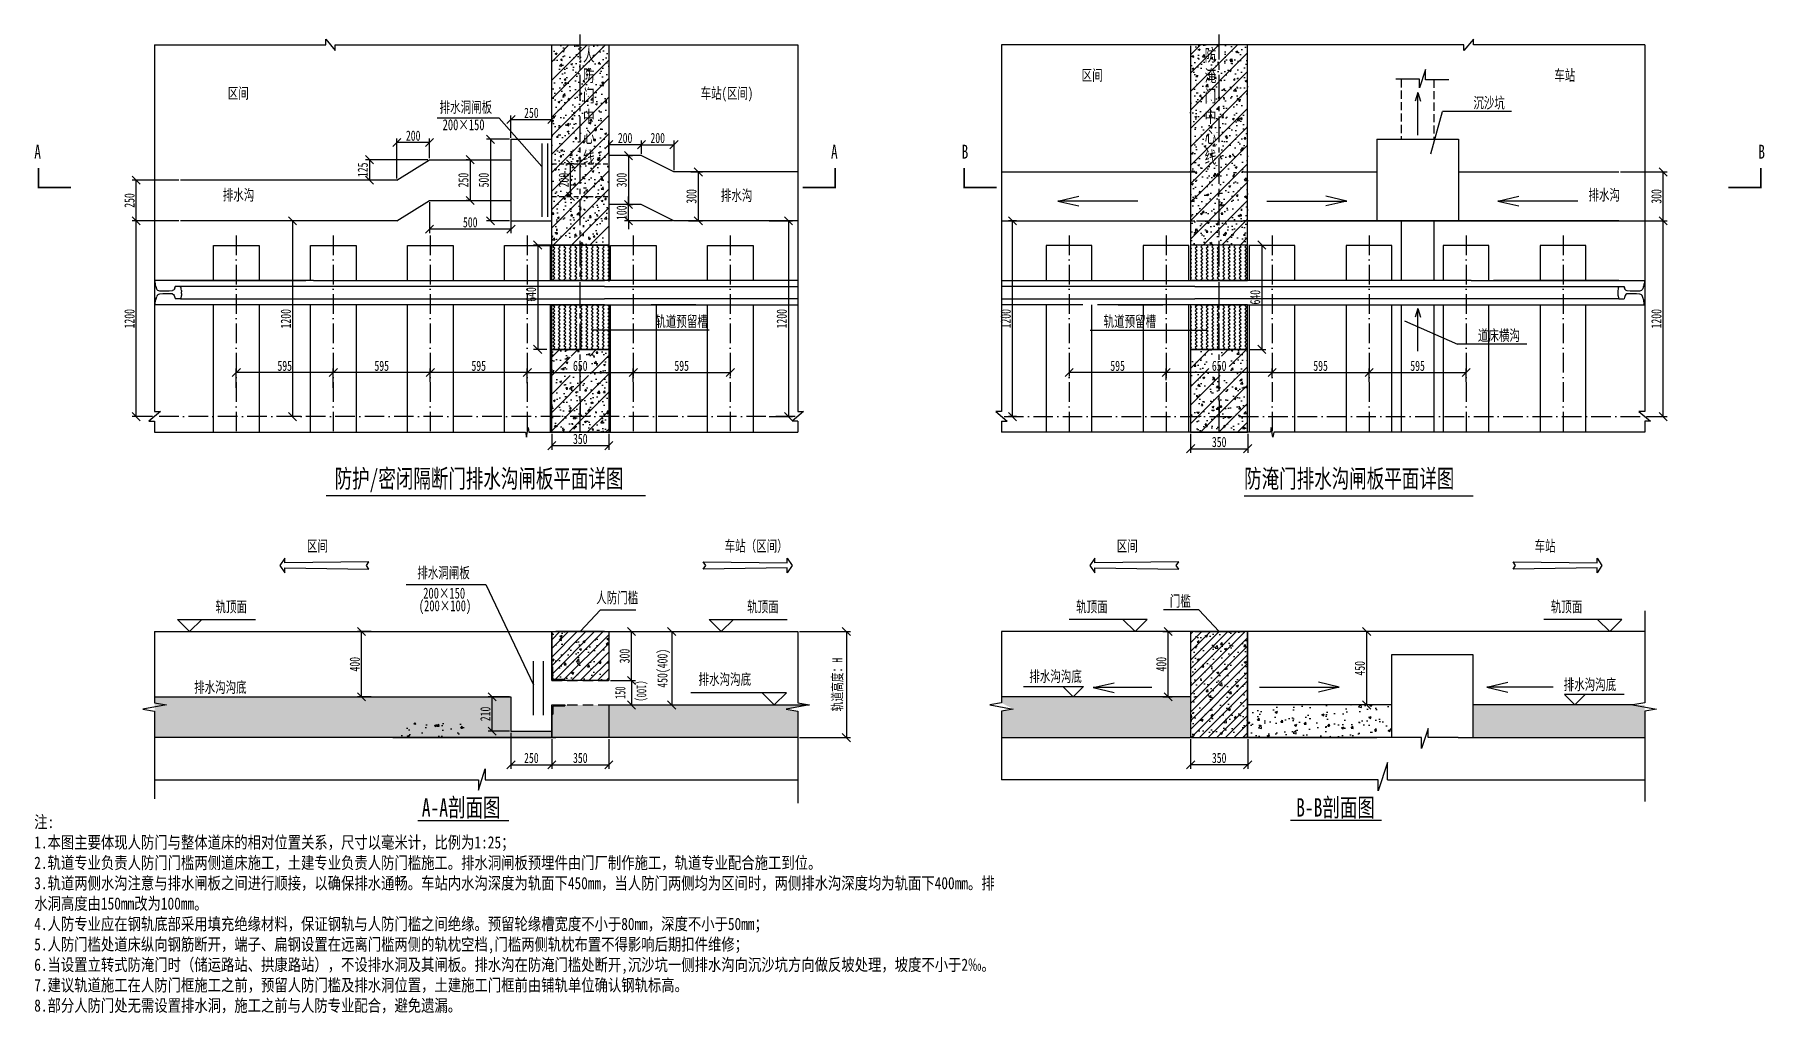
# Model space of a CAD drawing. Header units: inches. Extents: x 536665 to 586219, y -13730 to -6296.
# Drawn here: x 554444 to 565054, y -12692 to -6691 of the extents above; entities that cross this region are included whole.
import ezdxf

# ---------------------------------------------------------------- set-up
doc = ezdxf.new("R2010")
doc.units = ezdxf.units.IN
doc.header["$MEASUREMENT"] = 0
doc.header["$PDSIZE"] = -20
for name, pattern in [('1104', [0.3, 0.2, -0.1]), ('ACAD_ISO10W100', [18, 12, -3, 0, -3]), ('CENTER', [50.8, 31.75, -6.35, 6.35, -6.35]), ('DASH', [0.35, 0.25, -0.1]), ('HIDDEN', [9.525, 6.35, -3.175])]:
    doc.linetypes.add(name, pattern=pattern)
doc.layers.get('DEFPOINTS').update_dxf_attribs({"color": 250})
for name, color, linetype in [('2', 4, 'Continuous'), ('3', 3, 'Continuous'), ('ASDIM0', 7, 'Continuous'), ('DIM_IDEN', 3, 'Continuous'), ('DIM_SYMB', 3, 'Continuous'), ('Hatch', 252, 'Continuous'), ('Main', 4, 'Continuous'), ('Parts', 7, 'Continuous'), ('PUB_TEXT', 7, 'Continuous'), ('尺寸标注', 7, 'Continuous'), ('文字说明', 7, 'Continuous'), ('标注', 7, 'Continuous'), ('道床', 6, 'Continuous'), ('道床钢筋', 5, 'Continuous'), ('钢轨', 7, 'Continuous')]:
    doc.layers.add(name, color=color, linetype=linetype)
doc.styles.add('HZ', font='SimSun.ttf', dxfattribs={"width": 0.7})
doc.styles.add('图标注', font='SimSun.ttf', dxfattribs={"width": 0.7})
doc.styles.add('宋体', font='SimSun.ttf', dxfattribs={"width": 0.8})
doc.styles.add('钢筋符号', font='hz-g.shx', dxfattribs={"width": 0.7, "height": 75, "bigfont": '@extfont2.shx'})
doc.dimstyles.new('尺寸标注', dxfattribs={"dimtxt": 62.5, "dimasz": 50, "dimexe": 25, "dimexo": 10, "dimgap": 10, "dimtad": 1, "dimdec": 0, "dimzin": 0, "dimdsep": 46, "dimtxsty": 'HZ', "dimblk": 'OBLIQUE', "dimcen": 0.09, "dimclrt": 7, "dimazin": 2, "dimtfac": 1, "dimtdec": 0, "dimtix": 1, "dimtmove": 1, "dimatfit": 3, "dimfxl": 0, "dimtolj": 1, "dimtzin": 0, "dimarcsym": 0})
pattern_1 = [(50, (607243.52, -5268.76), (143.45204, -12.55043), [15, -165]), (355, (607243.52, -5268.76), (-27.75027, 150.43843), [12, -132]), (100.45144, (607255.47, -5269.8), (115.70177, 137.888), [12.74804, -140.22842]), (46.1842, (607243.52, -5228.76), (213.44827, -33.10386), [22.5, -247.5]), (96.63564, (607261.3, -5231.51), (186.9324, 194.8237), [19.1221, -210.34275]), (351.18416, (607243.52, -5228.76), (186.9324, 194.8237), [18, -198]), (21, (607263.52, -5238.76), (119.3814, -80.52378), [15, -165]), (326, (607263.52, -5238.76), (48.66307, 145.03), [12, -132]), (71.45144, (607273.47, -5245.47), (168.04448, 64.50623), [12.74804, -140.22842]), (37.5, (607243.52, -5268.755), (2.43197, 66.57877), [0, -130.4, 0, -134, 0, -132.5]), (7.5, (607243.52, -5268.755), (52.61391, 78.88234), [0, -76.4, 0, -127.4, 0, -50.5]), (327.5, (607198.92, -5268.755), (106.76449, -4.510974), [0, -50, 0, -156, 0, -207]), (317.5, (607178.92, -5268.755), (116.63723, 20.021), [0, -65, 0, -103.6, 0, -147])]
pattern_2 = [(50, (605930.54, -5268.76), (143.45204, -12.55043), [15, -165]), (355, (605930.54, -5268.76), (-27.75027, 150.43843), [12, -132]), (100.45144, (605942.5, -5269.8), (115.70177, 137.888), [12.74804, -140.2284]), (46.1842, (605930.54, -5228.76), (213.4483, -33.10386), [22.5, -247.5]), (96.63564, (605948.33, -5231.51), (186.9324, 194.8237), [19.1221, -210.3428]), (351.18416, (605930.54, -5228.76), (186.9324, 194.8237), [18, -198]), (21, (605950.54, -5238.76), (119.3814, -80.52378), [15, -165]), (326, (605950.54, -5238.76), (48.66307, 145.03), [12, -132]), (71.45144, (605960.49, -5245.47), (168.04448, 64.50623), [12.74804, -140.2284]), (37.5, (605930.54, -5268.755), (2.43197, 66.57877), [0, -130.4, 0, -134, 0, -132.5]), (7.5, (605930.54, -5268.755), (52.61391, 78.88234), [0, -76.4, 0, -127.4, 0, -50.5]), (327.5, (605885.94, -5268.755), (106.76449, -4.510974), [0, -50, 0, -156, 0, -207]), (317.5, (605865.94, -5268.755), (116.63723, 20.021), [0, -65, 0, -103.6, 0, -147])]
pattern_3 = [(0, (605930.54, -5268.755), (33.75, 11.25), [22.5, -4500000000]), (135, (605930.54, -5268.755), (0, 22.4999964), [15.9099, -31.8198]), (225, (605930.54, -5268.755), (2e-15, 22.4999964), [15.9099, -31.8198])]
pattern_4 = [(0, (611389.718, -5268.755), (33.75, 11.25), [22.5, -4500000000]), (135, (611389.718, -5268.755), (0, 22.4999964), [15.9099, -31.8198]), (225, (611389.718, -5268.755), (2e-15, 22.4999964), [15.9099, -31.8198])]

msp = doc.modelspace()

# ---------------------------------------------------------------- texts
at = {"layer": '3', "insert": (554441.5, -11480.6), "char_height": 75, "width": 5934.014, "attachment_point": 1, "style": '宋体'}
msp.add_mtext('\\A1;注:\\P1.本图主要体现人防门与整体道床的相对位置关系，尺寸以毫米计，比例为1:25；\\P{\\C2;2.轨道专业负责人防门门槛两侧道床施工，土建专业负责人防门槛施工。\\A0;\\C256;排水洞闸板预埋件由门厂制作施工，轨道专业配合施工到位。\\A1;\\C2;\\P}3.轨道两侧水沟注意与排水闸板之间进行顺接，以确保排水通畅。车站内水沟深度为轨面下450mm，当人防门两侧均为区间时，两侧排水沟深度均为轨面下400mm。排水洞高度由150mm改为100mm。\\P4.人防专业应在钢轨底部采用填充绝缘材料，保证钢轨与人防门槛之间绝缘。预留轮缘槽宽度不小于80mm，深度不小于50mm；\\P5.人防门槛处道床纵向钢筋断开，{\\C2;端子}、扁钢设置在远离门槛两侧的轨枕空档,门槛两侧轨枕布置不得影响后期扣件维修；\\P6.当设置立转式防淹门时（储运路站、拱康路站），不设排水洞及其闸板。{\\C2;排水沟在防淹门槛处断开,沉沙坑一侧排水沟向沉沙坑方向做反坡处理，坡度不小于2‰。\\P7.建议轨道施工在人防门框施工之前，预留人防门槛及排水洞位置，\\A0;土建施工门框前由铺轨单位确认钢轨标高。\\P8.部分人防门处无需设置排水洞，施工之前与人防专业配合，避免遗漏。}', dxfattribs=at)
at = {"layer": 'PUB_TEXT', "style": '图标注', "width": 0.7}
for s, height, p in [('车站', 67.52, (563765.5, -6973.7)), ('区间', 67.52, (560866.7, -6973.7)), ('区间', 67.52, (555628.8, -7084.1)), ('排水洞闸板', 67.52, (556927.8, -7169.7)), ('车站(区间)', 67.52, (558529.2, -7084.1)), ('沉沙坑', 67.52, (563269.2, -7142.5)), ('200×150', 67.52, (556946.6, -7277.1)), ('A', 85, (554442.1, -7451.3)), ('A', 85, (559329.1, -7451.3)), ('B', 85, (560130.2, -7451.3)), ('B', 85, (565017.2, -7451.3)), ('排水沟', 67.52, (555597.8, -7707.6)), ('排水沟', 67.52, (558653.2, -7710.4)), ('排水沟', 67.52, (563975, -7707.6)), ('轨道预留槽', 67.52, (558251.1, -8482.8)), ('轨道预留槽', 67.52, (561000.8, -8482.8)), ('道床横沟', 67.52, (563297.2, -8568.7)), ('区间', 67.52, (556114.1, -9859.7)), ('车站（区间）', 67.52, (558676.4, -9859.7)), ('区间', 67.52, (561082, -9859.7)), ('车站', 67.52, (563644.4, -9859.7)), ('排水洞闸板', 67.52, (556791.2, -10024.1)), ('轨顶面', 67.52, (555553, -10232.5)), ('(200×100)', 67.52, (556800.6, -10226.4)), ('200×150', 67.52, (556827.5, -10149.1)), ('人防门槛', 67.52, (557888.5, -10176.7)), ('轨顶面', 67.52, (558814.8, -10232.5)), ('轨顶面', 67.52, (560832.6, -10232.5)), ('门槛', 67.52, (561406.8, -10197.2)), ('轨顶面', 67.52, (563744.4, -10232.5)), ('排水沟沟底', 67.52, (558516.4, -10677.1)), ('排水沟沟底', 67.52, (560545.5, -10659.1)), ('排水沟沟底', 67.52, (555422.1, -10725.9)), ('排水沟沟底', 67.52, (563823, -10709.1))]:
    msp.add_text(s, height=height, dxfattribs=at).set_placement(p)
at = {"layer": '尺寸标注', "color": 0, "lineweight": 5, "ltscale": 0.5, "style": 'HZ', "width": 0.7}
for s, rotation, p in [('防护/密闭隔断门排水沟闸板平面详图', 360, (556283.7, -9469.2)), ('防淹门排水沟闸板平面详图', 0, (561863.2, -9469.2)), ('A-A剖面图', 360, (556818.9, -11485.3)), ('B-B剖面图', 0, (562182.4, -11485.3))]:
    msp.add_text(s, height=112.5, rotation=rotation, dxfattribs=at).set_placement(p)
at = {"layer": '尺寸标注', "color": 0, "style": '宋体', "width": 0.6}
msp.add_text('(100)', height=60, rotation=270, dxfattribs=at).set_placement((558137.5, -10651))
at = {"layer": '尺寸标注', "color": 0, "char_height": 75, "style": '钢筋符号'}
for s, insert, attachment_point in [('{\\fSimSun|b0|i0|c134|p2;人防门中心线}', (557807.6, -6780.3), 1), ('{\\fSimSun|b0|i0|c134|p2;防\\P淹门中心线}', (561692.6, -6780.3), 3)]:
    msp.add_mtext_dynamic_manual_height_columns(s, width=75, gutter_width=375, heights=[0], dxfattribs=dict(at, insert=insert, attachment_point=attachment_point))

# ---------------------------------------------------------------- blocks, each defined once
blk = doc.blocks.new('_OBLIQUE')
at = {"color": 0, "linetype": 'ByBlock'}
blk.add_line((-0.5, -0.5), (0.5, 0.5), dxfattribs=at)
blk = doc.blocks.new('*D6')
at = {"layer": 'DEFPOINTS', "color": 0, "transparency": 16777216}
for p in [(557366, -10961), (557616, -11001), (557616, -11168)]:
    blk.add_point(p, dxfattribs=at)
at = {"layer": '尺寸标注', "color": 0, "lineweight": -2, "transparency": 16777216}
for p, q in [((557366, -10971), (557366, -11193)), ((557616, -11011), (557616, -11193)), ((557366, -11168), (557616, -11168))]:
    blk.add_line(p, q, dxfattribs=at)
at = {"layer": '尺寸标注', "color": 0, "lineweight": -2, "transparency": 16777216, "xscale": 50, "yscale": 50, "zscale": 50, "rotation": 180}
blk.add_blockref('_OBLIQUE', (557366, -11168), dxfattribs=at)
at = {"layer": '尺寸标注', "color": 0, "lineweight": -2, "transparency": 16777216, "xscale": 50, "yscale": 50, "zscale": 50}
blk.add_blockref('_OBLIQUE', (557616, -11168), dxfattribs=at)
at = {"layer": '尺寸标注', "color": 7, "transparency": 16777216, "insert": (557491, -11126), "char_height": 62.5, "attachment_point": 5, "style": 'HZ'}
blk.add_mtext('\\A1;250', dxfattribs=at)
blk = doc.blocks.new('*D7')
at = {"layer": 'DEFPOINTS', "color": 0, "transparency": 16777216}
for p in [(557616, -11001), (557966, -11001), (557966, -11168)]:
    blk.add_point(p, dxfattribs=at)
at = {"layer": '尺寸标注', "color": 0, "lineweight": -2, "transparency": 16777216}
for p, q in [((557616, -11011), (557616, -11193)), ((557966, -11011), (557966, -11193)), ((557616, -11168), (557966, -11168))]:
    blk.add_line(p, q, dxfattribs=at)
at = {"layer": '尺寸标注', "color": 0, "lineweight": -2, "transparency": 16777216, "xscale": 50, "yscale": 50, "zscale": 50, "rotation": 180}
blk.add_blockref('_OBLIQUE', (557616, -11168), dxfattribs=at)
at = {"layer": '尺寸标注', "color": 0, "lineweight": -2, "transparency": 16777216, "xscale": 50, "yscale": 50, "zscale": 50}
blk.add_blockref('_OBLIQUE', (557966, -11168), dxfattribs=at)
at = {"layer": '尺寸标注', "color": 7, "transparency": 16777216, "insert": (557791, -11126), "char_height": 62.5, "attachment_point": 5, "style": 'HZ'}
blk.add_mtext('\\A1;350', dxfattribs=at)
blk = doc.blocks.new('*D8')
at = {"layer": 'DEFPOINTS', "color": 0, "transparency": 16777216}
for p in [(556449, -10351), (556518, -10351), (556518, -10751)]:
    blk.add_point(p, dxfattribs=at)
at = {"layer": '尺寸标注', "color": 0, "lineweight": -2, "transparency": 16777216}
for p, q in [((556508, -10351), (556424, -10351)), ((556449, -10751), (556449, -10351)), ((556508, -10751), (556424, -10751))]:
    blk.add_line(p, q, dxfattribs=at)
at = {"layer": '尺寸标注', "color": 0, "lineweight": -2, "transparency": 16777216, "xscale": 50, "yscale": 50, "zscale": 50}
for p, rotation in [((556449, -10351), 90), ((556449, -10751), 270)]:
    blk.add_blockref('_OBLIQUE', p, dxfattribs=dict(at, rotation=rotation))
at = {"layer": '尺寸标注', "color": 7, "transparency": 16777216, "insert": (556408, -10551), "char_height": 62.5, "attachment_point": 5, "rotation": 90, "style": 'HZ'}
blk.add_mtext('\\A1;400', dxfattribs=at)
blk = doc.blocks.new('*D2')
at = {"layer": 'DEFPOINTS', "color": 0, "transparency": 16777216}
for p in [(557966, -7366), (557966, -7433), (558166, -7433)]:
    blk.add_point(p, dxfattribs=at)
at = {"layer": '尺寸标注', "color": 0, "lineweight": -2, "transparency": 16777216}
for p, q in [((557966, -7423), (557966, -7341)), ((558166, -7366), (557966, -7366)), ((558166, -7423), (558166, -7341))]:
    blk.add_line(p, q, dxfattribs=at)
at = {"layer": '尺寸标注', "color": 0, "lineweight": -2, "transparency": 16777216, "xscale": 50, "yscale": 50, "zscale": 50, "rotation": 180}
blk.add_blockref('_OBLIQUE', (557966, -7366), dxfattribs=at)
at = {"layer": '尺寸标注', "color": 0, "lineweight": -2, "transparency": 16777216, "xscale": 50, "yscale": 50, "zscale": 50}
blk.add_blockref('_OBLIQUE', (558166, -7366), dxfattribs=at)
at = {"layer": '尺寸标注', "color": 7, "transparency": 16777216, "insert": (558066, -7325), "char_height": 62.5, "attachment_point": 5, "style": 'HZ'}
blk.add_mtext('\\A1;200', dxfattribs=at)
blk = doc.blocks.new('*D9')
at = {"layer": 'DEFPOINTS', "color": 0, "transparency": 16777216}
for p in [(557661, -7981), (557530, -8621), (557596, -8621)]:
    blk.add_point(p, dxfattribs=at)
at = {"layer": '尺寸标注', "color": 0, "lineweight": -2, "transparency": 16777216}
for p, q in [((557651, -7981), (557505, -7981)), ((557530, -7981), (557530, -8621)), ((557586, -8621), (557505, -8621))]:
    blk.add_line(p, q, dxfattribs=at)
at = {"layer": '尺寸标注', "color": 0, "lineweight": -2, "transparency": 16777216, "xscale": 50, "yscale": 50, "zscale": 50}
for p, rotation in [((557530, -7981), 90), ((557530, -8621), 270)]:
    blk.add_blockref('_OBLIQUE', p, dxfattribs=dict(at, rotation=rotation))
at = {"layer": '尺寸标注', "color": 7, "transparency": 16777216, "insert": (557489, -8284), "char_height": 62.5, "attachment_point": 5, "rotation": 90, "style": 'HZ'}
blk.add_mtext('\\A1;640', dxfattribs=at)
blk = doc.blocks.new('*D3')
at = {"layer": 'DEFPOINTS', "color": 0, "transparency": 16777216}
for p in [(558116, -8763), (557466, -8838), (558116, -8829)]:
    blk.add_point(p, dxfattribs=at)
at = {"layer": '尺寸标注', "color": 0, "lineweight": -2, "transparency": 16777216}
for p, q in [((557466, -8828), (557466, -8738)), ((557466, -8763), (558116, -8763)), ((558116, -8819), (558116, -8738))]:
    blk.add_line(p, q, dxfattribs=at)
at = {"layer": '尺寸标注', "color": 0, "lineweight": -2, "transparency": 16777216, "xscale": 50, "yscale": 50, "zscale": 50, "rotation": 180}
blk.add_blockref('_OBLIQUE', (557466, -8763), dxfattribs=at)
at = {"layer": '尺寸标注', "color": 0, "lineweight": -2, "transparency": 16777216, "xscale": 50, "yscale": 50, "zscale": 50}
blk.add_blockref('_OBLIQUE', (558116, -8763), dxfattribs=at)
at = {"layer": '尺寸标注', "color": 7, "transparency": 16777216, "insert": (557791, -8722), "char_height": 62.5, "attachment_point": 5, "style": 'HZ'}
blk.add_mtext('\\A1;650', dxfattribs=at)
blk = doc.blocks.new('*D4')
at = {"layer": 'DEFPOINTS', "color": 0, "transparency": 16777216}
for p in [(556871, -8763), (557466, -8806), (556871, -8830)]:
    blk.add_point(p, dxfattribs=at)
at = {"layer": '尺寸标注', "color": 0, "lineweight": -2, "transparency": 16777216}
for p, q in [((556871, -8820), (556871, -8738)), ((557466, -8763), (556871, -8763)), ((557466, -8796), (557466, -8738))]:
    blk.add_line(p, q, dxfattribs=at)
at = {"layer": '尺寸标注', "color": 0, "lineweight": -2, "transparency": 16777216, "xscale": 50, "yscale": 50, "zscale": 50, "rotation": 180}
blk.add_blockref('_OBLIQUE', (556871, -8763), dxfattribs=at)
at = {"layer": '尺寸标注', "color": 0, "lineweight": -2, "transparency": 16777216, "xscale": 50, "yscale": 50, "zscale": 50}
blk.add_blockref('_OBLIQUE', (557466, -8763), dxfattribs=at)
at = {"layer": '尺寸标注', "color": 7, "transparency": 16777216, "insert": (557168, -8722), "char_height": 62.5, "attachment_point": 5, "style": 'HZ'}
blk.add_mtext('\\A1;595', dxfattribs=at)
blk = doc.blocks.new('*D10')
at = {"layer": 'DEFPOINTS', "color": 0, "transparency": 16777216}
for p in [(555067, -7833), (555339, -7833), (555178, -9033)]:
    blk.add_point(p, dxfattribs=at)
at = {"layer": '尺寸标注', "color": 0, "lineweight": -2, "transparency": 16777216}
for p, q in [((555329, -7833), (555042, -7833)), ((555067, -9033), (555067, -7833)), ((555168, -9033), (555042, -9033))]:
    blk.add_line(p, q, dxfattribs=at)
at = {"layer": '尺寸标注', "color": 0, "lineweight": -2, "transparency": 16777216, "xscale": 50, "yscale": 50, "zscale": 50}
for p, rotation in [((555067, -7833), 90), ((555067, -9033), 270)]:
    blk.add_blockref('_OBLIQUE', p, dxfattribs=dict(at, rotation=rotation))
at = {"layer": '尺寸标注', "color": 7, "transparency": 16777216, "insert": (555026, -8433), "char_height": 62.5, "attachment_point": 5, "rotation": 90, "style": 'HZ'}
blk.add_mtext('\\A1;1200', dxfattribs=at)
blk = doc.blocks.new('*D11')
at = {"layer": 'DEFPOINTS', "color": 0, "transparency": 16777216}
for p in [(555067, -7583), (555339, -7583), (555339, -7833)]:
    blk.add_point(p, dxfattribs=at)
at = {"layer": '尺寸标注', "color": 0, "lineweight": -2, "transparency": 16777216}
for p, q in [((555329, -7583), (555042, -7583)), ((555067, -7833), (555067, -7583)), ((555329, -7833), (555042, -7833))]:
    blk.add_line(p, q, dxfattribs=at)
at = {"layer": '尺寸标注', "color": 0, "lineweight": -2, "transparency": 16777216, "xscale": 50, "yscale": 50, "zscale": 50}
for p, rotation in [((555067, -7583), 90), ((555067, -7833), 270)]:
    blk.add_blockref('_OBLIQUE', p, dxfattribs=dict(at, rotation=rotation))
at = {"layer": '尺寸标注', "color": 7, "transparency": 16777216, "insert": (555026, -7708), "char_height": 62.5, "attachment_point": 5, "rotation": 90, "style": 'HZ'}
blk.add_mtext('\\A1;250', dxfattribs=at)
blk = doc.blocks.new('*D5')
at = {"layer": 'DEFPOINTS', "color": 0, "transparency": 16777216}
for p in [(557366, -7333), (557240, -7833), (557366, -7833)]:
    blk.add_point(p, dxfattribs=at)
at = {"layer": '尺寸标注', "color": 0, "lineweight": -2, "transparency": 16777216}
for p, q in [((557356, -7333), (557215, -7333)), ((557240, -7333), (557240, -7833)), ((557356, -7833), (557215, -7833))]:
    blk.add_line(p, q, dxfattribs=at)
at = {"layer": '尺寸标注', "color": 0, "lineweight": -2, "transparency": 16777216, "xscale": 50, "yscale": 50, "zscale": 50}
for p, rotation in [((557240, -7333), 90), ((557240, -7833), 270)]:
    blk.add_blockref('_OBLIQUE', p, dxfattribs=dict(at, rotation=rotation))
at = {"layer": '尺寸标注', "color": 7, "transparency": 16777216, "insert": (557199, -7583), "char_height": 62.5, "attachment_point": 5, "rotation": 90, "style": 'HZ'}
blk.add_mtext('\\A1;500', dxfattribs=at)
blk = doc.blocks.new('*D12')
at = {"layer": 'DEFPOINTS', "color": 0, "transparency": 16777216}
for p in [(558460, -7533), (558445, -7833), (558515, -7833)]:
    blk.add_point(p, dxfattribs=at)
at = {"layer": '尺寸标注', "color": 0, "lineweight": -2, "transparency": 16777216}
for p, q in [((558470, -7533), (558540, -7533)), ((558515, -7533), (558515, -7833)), ((558455, -7833), (558540, -7833))]:
    blk.add_line(p, q, dxfattribs=at)
at = {"layer": '尺寸标注', "color": 0, "lineweight": -2, "transparency": 16777216, "xscale": 50, "yscale": 50, "zscale": 50}
for p, rotation in [((558515, -7533), 90), ((558515, -7833), 270)]:
    blk.add_blockref('_OBLIQUE', p, dxfattribs=dict(at, rotation=rotation))
at = {"layer": '尺寸标注', "color": 7, "transparency": 16777216, "insert": (558473, -7683), "char_height": 62.5, "attachment_point": 5, "rotation": 90, "style": 'HZ'}
blk.add_mtext('\\A1;300', dxfattribs=at)
blk = doc.blocks.new('*D13')
at = {"layer": 'DEFPOINTS', "color": 0, "transparency": 16777216}
for p in [(556276, -8763), (556276, -8830), (556871, -8830)]:
    blk.add_point(p, dxfattribs=at)
at = {"layer": '尺寸标注', "color": 0, "lineweight": -2, "transparency": 16777216}
for p, q in [((556276, -8820), (556276, -8738)), ((556871, -8763), (556276, -8763)), ((556871, -8820), (556871, -8738))]:
    blk.add_line(p, q, dxfattribs=at)
at = {"layer": '尺寸标注', "color": 0, "lineweight": -2, "transparency": 16777216, "xscale": 50, "yscale": 50, "zscale": 50, "rotation": 180}
blk.add_blockref('_OBLIQUE', (556276, -8763), dxfattribs=at)
at = {"layer": '尺寸标注', "color": 0, "lineweight": -2, "transparency": 16777216, "xscale": 50, "yscale": 50, "zscale": 50}
blk.add_blockref('_OBLIQUE', (556871, -8763), dxfattribs=at)
at = {"layer": '尺寸标注', "color": 7, "transparency": 16777216, "insert": (556573, -8722), "char_height": 62.5, "attachment_point": 5, "style": 'HZ'}
blk.add_mtext('\\A1;595', dxfattribs=at)
blk = doc.blocks.new('*D14')
at = {"layer": 'DEFPOINTS', "color": 0, "transparency": 16777216}
for p in [(557616, -9129), (557966, -9129), (557966, -9211)]:
    blk.add_point(p, dxfattribs=at)
at = {"layer": '尺寸标注', "color": 0, "lineweight": -2, "transparency": 16777216}
for p, q in [((557616, -9139), (557616, -9236)), ((557616, -9211), (557966, -9211)), ((557966, -9139), (557966, -9236))]:
    blk.add_line(p, q, dxfattribs=at)
at = {"layer": '尺寸标注', "color": 0, "lineweight": -2, "transparency": 16777216, "xscale": 50, "yscale": 50, "zscale": 50, "rotation": 180}
blk.add_blockref('_OBLIQUE', (557616, -9211), dxfattribs=at)
at = {"layer": '尺寸标注', "color": 0, "lineweight": -2, "transparency": 16777216, "xscale": 50, "yscale": 50, "zscale": 50}
blk.add_blockref('_OBLIQUE', (557966, -9211), dxfattribs=at)
at = {"layer": '尺寸标注', "color": 7, "transparency": 16777216, "insert": (557791, -9170), "char_height": 62.5, "attachment_point": 5, "style": 'HZ'}
blk.add_mtext('\\A1;350', dxfattribs=at)
blk = doc.blocks.new('*D15')
at = {"layer": 'DEFPOINTS', "color": 0, "transparency": 16777216}
for p in [(558116, -8674), (558711, -8674), (558711, -8763)]:
    blk.add_point(p, dxfattribs=at)
at = {"layer": '尺寸标注', "color": 0, "lineweight": -2, "transparency": 16777216}
for p, q in [((558116, -8684), (558116, -8788)), ((558711, -8684), (558711, -8788)), ((558116, -8763), (558711, -8763))]:
    blk.add_line(p, q, dxfattribs=at)
at = {"layer": '尺寸标注', "color": 0, "lineweight": -2, "transparency": 16777216, "xscale": 50, "yscale": 50, "zscale": 50, "rotation": 180}
blk.add_blockref('_OBLIQUE', (558116, -8763), dxfattribs=at)
at = {"layer": '尺寸标注', "color": 0, "lineweight": -2, "transparency": 16777216, "xscale": 50, "yscale": 50, "zscale": 50}
blk.add_blockref('_OBLIQUE', (558711, -8763), dxfattribs=at)
at = {"layer": '尺寸标注', "color": 7, "transparency": 16777216, "insert": (558413, -8722), "char_height": 62.5, "attachment_point": 5, "style": 'HZ'}
blk.add_mtext('\\A1;595', dxfattribs=at)
blk = doc.blocks.new('*D16')
at = {"layer": 'DEFPOINTS', "color": 0, "transparency": 16777216}
for p in [(557731, -7483), (557761, -7483), (557739, -7683)]:
    blk.add_point(p, dxfattribs=at)
at = {"layer": '尺寸标注', "color": 0, "lineweight": -2, "transparency": 16777216}
for p, q in [((557751, -7483), (557706, -7483)), ((557731, -7683), (557731, -7483)), ((557729, -7683), (557706, -7683))]:
    blk.add_line(p, q, dxfattribs=at)
at = {"layer": '尺寸标注', "color": 0, "lineweight": -2, "transparency": 16777216, "xscale": 50, "yscale": 50, "zscale": 50}
for p, rotation in [((557731, -7483), 90), ((557731, -7683), 270)]:
    blk.add_blockref('_OBLIQUE', p, dxfattribs=dict(at, rotation=rotation))
at = {"layer": '尺寸标注', "color": 7, "transparency": 16777216, "insert": (557690, -7583), "char_height": 62.5, "attachment_point": 5, "rotation": 90, "style": 'HZ'}
blk.add_mtext('\\A1;200', dxfattribs=at)
blk = doc.blocks.new('*D19')
at = {"layer": 'DEFPOINTS', "color": 0, "transparency": 16777216}
for p in [(561535, -11001), (561885, -11001), (561535, -11168)]:
    blk.add_point(p, dxfattribs=at)
at = {"layer": '尺寸标注', "color": 0, "lineweight": -2, "transparency": 16777216}
for p, q in [((561535, -11011), (561535, -11193)), ((561885, -11011), (561885, -11193)), ((561885, -11168), (561535, -11168))]:
    blk.add_line(p, q, dxfattribs=at)
at = {"layer": '尺寸标注', "color": 0, "lineweight": -2, "transparency": 16777216, "xscale": 50, "yscale": 50, "zscale": 50, "rotation": 180}
blk.add_blockref('_OBLIQUE', (561535, -11168), dxfattribs=at)
at = {"layer": '尺寸标注', "color": 0, "lineweight": -2, "transparency": 16777216, "xscale": 50, "yscale": 50, "zscale": 50}
blk.add_blockref('_OBLIQUE', (561885, -11168), dxfattribs=at)
at = {"layer": '尺寸标注', "color": 7, "transparency": 16777216, "insert": (561710, -11126), "char_height": 62.5, "attachment_point": 5, "style": 'HZ'}
blk.add_mtext('\\A1;350', dxfattribs=at)
blk = doc.blocks.new('*D17')
at = {"layer": 'DEFPOINTS', "color": 0, "transparency": 16777216}
for p in [(561560, -7833), (564433, -7833), (564322, -9033)]:
    blk.add_point(p, dxfattribs=at)
at = {"layer": '尺寸标注', "color": 0, "lineweight": -2, "transparency": 16777216}
for p, q in [((561570, -7833), (564458, -7833)), ((564433, -9033), (564433, -7833)), ((564332, -9033), (564458, -9033))]:
    blk.add_line(p, q, dxfattribs=at)
at = {"layer": '尺寸标注', "color": 0, "lineweight": -2, "transparency": 16777216, "xscale": 50, "yscale": 50, "zscale": 50}
for p, rotation in [((564433, -7833), 90), ((564433, -9033), 270)]:
    blk.add_blockref('_OBLIQUE', p, dxfattribs=dict(at, rotation=rotation))
at = {"layer": '尺寸标注', "color": 7, "transparency": 16777216, "insert": (564392, -8433), "char_height": 62.5, "attachment_point": 5, "rotation": 90, "style": 'HZ'}
blk.add_mtext('\\A1;1200', dxfattribs=at)
blk = doc.blocks.new('*D18')
at = {"layer": 'DEFPOINTS', "color": 0, "transparency": 16777216}
for p in [(564161, -7533), (564433, -7533), (564161, -7833)]:
    blk.add_point(p, dxfattribs=at)
at = {"layer": '尺寸标注', "color": 0, "lineweight": -2, "transparency": 16777216}
for p, q in [((564171, -7533), (564458, -7533)), ((564433, -7833), (564433, -7533)), ((564171, -7833), (564458, -7833))]:
    blk.add_line(p, q, dxfattribs=at)
at = {"layer": '尺寸标注', "color": 0, "lineweight": -2, "transparency": 16777216, "xscale": 50, "yscale": 50, "zscale": 50}
for p, rotation in [((564433, -7533), 90), ((564433, -7833), 270)]:
    blk.add_blockref('_OBLIQUE', p, dxfattribs=dict(at, rotation=rotation))
at = {"layer": '尺寸标注', "color": 7, "transparency": 16777216, "insert": (564392, -7683), "char_height": 62.5, "attachment_point": 5, "rotation": 90, "style": 'HZ'}
blk.add_mtext('\\A1;300', dxfattribs=at)
blk = doc.blocks.new('*D21')
at = {"layer": 'DEFPOINTS', "color": 0, "transparency": 16777216}
for p in [(557616, -7212), (557366, -7333), (557616, -7333)]:
    blk.add_point(p, dxfattribs=at)
at = {"layer": '尺寸标注', "color": 0, "lineweight": -2, "transparency": 16777216}
for p, q in [((557366, -7323), (557366, -7187)), ((557366, -7212), (557616, -7212)), ((557616, -7323), (557616, -7187))]:
    blk.add_line(p, q, dxfattribs=at)
at = {"layer": '尺寸标注', "color": 0, "lineweight": -2, "transparency": 16777216, "xscale": 50, "yscale": 50, "zscale": 50, "rotation": 180}
blk.add_blockref('_OBLIQUE', (557366, -7212), dxfattribs=at)
at = {"layer": '尺寸标注', "color": 0, "lineweight": -2, "transparency": 16777216, "xscale": 50, "yscale": 50, "zscale": 50}
blk.add_blockref('_OBLIQUE', (557616, -7212), dxfattribs=at)
at = {"layer": '尺寸标注', "color": 7, "transparency": 16777216, "insert": (557491, -7171), "char_height": 62.5, "attachment_point": 5, "style": 'HZ'}
blk.add_mtext('\\A1;250', dxfattribs=at)
blk = doc.blocks.new('*D22')
at = {"layer": 'DEFPOINTS', "color": 0, "transparency": 16777216}
for p in [(556088, -7833), (556026, -9033), (556088, -9033)]:
    blk.add_point(p, dxfattribs=at)
at = {"layer": '尺寸标注', "color": 0, "lineweight": -2, "transparency": 16777216}
for p, q in [((556078, -7833), (556001, -7833)), ((556026, -7833), (556026, -9033)), ((556078, -9033), (556001, -9033))]:
    blk.add_line(p, q, dxfattribs=at)
at = {"layer": '尺寸标注', "color": 0, "lineweight": -2, "transparency": 16777216, "xscale": 50, "yscale": 50, "zscale": 50}
for p, rotation in [((556026, -7833), 90), ((556026, -9033), 270)]:
    blk.add_blockref('_OBLIQUE', p, dxfattribs=dict(at, rotation=rotation))
at = {"layer": '尺寸标注', "color": 7, "transparency": 16777216, "insert": (555985, -8433), "char_height": 62.5, "attachment_point": 5, "rotation": 90, "style": 'HZ'}
blk.add_mtext('\\A1;1200', dxfattribs=at)
blk = doc.blocks.new('*D23')
at = {"layer": 'DEFPOINTS', "color": 0, "transparency": 16777216}
for p in [(558066, -7433), (558066, -7733), (558087, -7733)]:
    blk.add_point(p, dxfattribs=at)
at = {"layer": '尺寸标注', "color": 0, "lineweight": -2, "transparency": 16777216}
for p, q in [((558076, -7433), (558112, -7433)), ((558087, -7433), (558087, -7733)), ((558076, -7733), (558112, -7733))]:
    blk.add_line(p, q, dxfattribs=at)
at = {"layer": '尺寸标注', "color": 0, "lineweight": -2, "transparency": 16777216, "xscale": 50, "yscale": 50, "zscale": 50}
for p, rotation in [((558087, -7433), 90), ((558087, -7733), 270)]:
    blk.add_blockref('_OBLIQUE', p, dxfattribs=dict(at, rotation=rotation))
at = {"layer": '尺寸标注', "color": 7, "transparency": 16777216, "insert": (558045, -7583), "char_height": 62.5, "attachment_point": 5, "rotation": 90, "style": 'HZ'}
blk.add_mtext('\\A1;300', dxfattribs=at)
blk = doc.blocks.new('*D24')
at = {"layer": 'DEFPOINTS', "color": 0, "transparency": 16777216}
for p in [(558366, -7366), (558166, -7433), (558366, -7533)]:
    blk.add_point(p, dxfattribs=at)
at = {"layer": '尺寸标注', "color": 0, "lineweight": -2, "transparency": 16777216}
for p, q in [((558166, -7423), (558166, -7341)), ((558166, -7366), (558366, -7366)), ((558366, -7523), (558366, -7341))]:
    blk.add_line(p, q, dxfattribs=at)
at = {"layer": '尺寸标注', "color": 0, "lineweight": -2, "transparency": 16777216, "xscale": 50, "yscale": 50, "zscale": 50, "rotation": 180}
blk.add_blockref('_OBLIQUE', (558166, -7366), dxfattribs=at)
at = {"layer": '尺寸标注', "color": 0, "lineweight": -2, "transparency": 16777216, "xscale": 50, "yscale": 50, "zscale": 50}
blk.add_blockref('_OBLIQUE', (558366, -7366), dxfattribs=at)
at = {"layer": '尺寸标注', "color": 7, "transparency": 16777216, "insert": (558266, -7325), "char_height": 62.5, "attachment_point": 5, "style": 'HZ'}
blk.add_mtext('\\A1;200', dxfattribs=at)
blk = doc.blocks.new('*D25')
at = {"layer": 'DEFPOINTS', "color": 0, "transparency": 16777216}
for p in [(558939, -7833), (558939, -9033), (559068, -9033)]:
    blk.add_point(p, dxfattribs=at)
at = {"layer": '尺寸标注', "color": 0, "lineweight": -2, "transparency": 16777216}
for p, q in [((558949, -7833), (559093, -7833)), ((559068, -7833), (559068, -9033)), ((558949, -9033), (559093, -9033))]:
    blk.add_line(p, q, dxfattribs=at)
at = {"layer": '尺寸标注', "color": 0, "lineweight": -2, "transparency": 16777216, "xscale": 50, "yscale": 50, "zscale": 50}
for p, rotation in [((559068, -7833), 90), ((559068, -9033), 270)]:
    blk.add_blockref('_OBLIQUE', p, dxfattribs=dict(at, rotation=rotation))
at = {"layer": '尺寸标注', "color": 7, "transparency": 16777216, "insert": (559027, -8433), "char_height": 62.5, "attachment_point": 5, "rotation": 90, "style": 'HZ'}
blk.add_mtext('\\A1;1200', dxfattribs=at)
blk = doc.blocks.new('*D26')
at = {"layer": 'DEFPOINTS', "color": 0, "transparency": 16777216}
for p in [(557116, -7458), (557116, -7708), (557116, -7708)]:
    blk.add_point(p, dxfattribs=at)
at = {"layer": '尺寸标注', "color": 0, "lineweight": -2, "transparency": 16777216}
for p, q in [((557106, -7458), (557091, -7458)), ((557116, -7458), (557116, -7708)), ((557106, -7708), (557091, -7708))]:
    blk.add_line(p, q, dxfattribs=at)
at = {"layer": '尺寸标注', "color": 0, "lineweight": -2, "transparency": 16777216, "xscale": 50, "yscale": 50, "zscale": 50}
for p, rotation in [((557116, -7458), 90), ((557116, -7708), 270)]:
    blk.add_blockref('_OBLIQUE', p, dxfattribs=dict(at, rotation=rotation))
at = {"layer": '尺寸标注', "color": 7, "transparency": 16777216, "insert": (557074, -7583), "char_height": 62.5, "attachment_point": 5, "rotation": 90, "style": 'HZ'}
blk.add_mtext('\\A1;250', dxfattribs=at)
blk = doc.blocks.new('*D27')
at = {"layer": 'DEFPOINTS', "color": 0, "transparency": 16777216}
for p in [(556866, -7708), (557366, -7708), (556866, -7884)]:
    blk.add_point(p, dxfattribs=at)
at = {"layer": '尺寸标注', "color": 0, "lineweight": -2, "transparency": 16777216}
for p, q in [((556866, -7718), (556866, -7909)), ((557366, -7718), (557366, -7909)), ((557366, -7884), (556866, -7884))]:
    blk.add_line(p, q, dxfattribs=at)
at = {"layer": '尺寸标注', "color": 0, "lineweight": -2, "transparency": 16777216, "xscale": 50, "yscale": 50, "zscale": 50, "rotation": 180}
blk.add_blockref('_OBLIQUE', (556866, -7884), dxfattribs=at)
at = {"layer": '尺寸标注', "color": 0, "lineweight": -2, "transparency": 16777216, "xscale": 50, "yscale": 50, "zscale": 50}
blk.add_blockref('_OBLIQUE', (557366, -7884), dxfattribs=at)
at = {"layer": '尺寸标注', "color": 7, "transparency": 16777216, "insert": (557116, -7842), "char_height": 62.5, "attachment_point": 5, "style": 'HZ'}
blk.add_mtext('\\A1;500', dxfattribs=at)
blk = doc.blocks.new('*D28')
at = {"layer": 'DEFPOINTS', "color": 0, "transparency": 16777216}
for p in [(556666, -7353), (556866, -7458), (556666, -7583)]:
    blk.add_point(p, dxfattribs=at)
at = {"layer": '尺寸标注', "color": 0, "lineweight": -2, "transparency": 16777216}
for p, q in [((556666, -7573), (556666, -7328)), ((556866, -7353), (556666, -7353)), ((556866, -7448), (556866, -7328))]:
    blk.add_line(p, q, dxfattribs=at)
at = {"layer": '尺寸标注', "color": 0, "lineweight": -2, "transparency": 16777216, "xscale": 50, "yscale": 50, "zscale": 50, "rotation": 180}
blk.add_blockref('_OBLIQUE', (556666, -7353), dxfattribs=at)
at = {"layer": '尺寸标注', "color": 0, "lineweight": -2, "transparency": 16777216, "xscale": 50, "yscale": 50, "zscale": 50}
blk.add_blockref('_OBLIQUE', (556866, -7353), dxfattribs=at)
at = {"layer": '尺寸标注', "color": 7, "transparency": 16777216, "insert": (556766, -7311), "char_height": 62.5, "attachment_point": 5, "style": 'HZ'}
blk.add_mtext('\\A1;200', dxfattribs=at)
blk = doc.blocks.new('*D29')
at = {"layer": 'DEFPOINTS', "color": 0, "transparency": 16777216}
for p in [(556866, -7458), (556498, -7583), (556666, -7583)]:
    blk.add_point(p, dxfattribs=at)
at = {"layer": '尺寸标注', "color": 0, "lineweight": -2, "transparency": 16777216}
for p, q in [((556856, -7458), (556473, -7458)), ((556498, -7458), (556498, -7583)), ((556656, -7583), (556473, -7583))]:
    blk.add_line(p, q, dxfattribs=at)
at = {"layer": '尺寸标注', "color": 0, "lineweight": -2, "transparency": 16777216, "xscale": 50, "yscale": 50, "zscale": 50}
for p, rotation in [((556498, -7458), 90), ((556498, -7583), 270)]:
    blk.add_blockref('_OBLIQUE', p, dxfattribs=dict(at, rotation=rotation))
at = {"layer": '尺寸标注', "color": 7, "transparency": 16777216, "insert": (556457, -7520), "char_height": 62.5, "attachment_point": 5, "rotation": 90, "style": 'HZ'}
blk.add_mtext('\\A1;125', dxfattribs=at)
blk = doc.blocks.new('*D30')
at = {"layer": 'DEFPOINTS', "color": 0, "transparency": 16777216}
for p in [(558087, -7733), (558166, -7733), (558366, -7833)]:
    blk.add_point(p, dxfattribs=at)
at = {"layer": '尺寸标注', "color": 0, "lineweight": -2, "transparency": 16777216}
for p, q in [((558156, -7733), (558062, -7733)), ((558087, -7733), (558087, -7683)), ((558087, -7833), (558087, -7733)), ((558356, -7833), (558062, -7833)), ((558087, -7833), (558087, -7883))]:
    blk.add_line(p, q, dxfattribs=at)
at = {"layer": '尺寸标注', "color": 0, "lineweight": -2, "transparency": 16777216, "xscale": 50, "yscale": 50, "zscale": 50}
for p, rotation in [((558087, -7733), 270), ((558087, -7833), 90)]:
    blk.add_blockref('_OBLIQUE', p, dxfattribs=dict(at, rotation=rotation))
at = {"layer": '尺寸标注', "color": 7, "transparency": 16777216, "insert": (558045, -7783), "char_height": 62.5, "attachment_point": 5, "rotation": 90, "style": 'HZ'}
blk.add_mtext('\\A1;100', dxfattribs=at)
blk = doc.blocks.new('*D31')
at = {"layer": 'DEFPOINTS', "color": 0, "transparency": 16777216}
for p in [(557251, -10751), (557366, -10751), (557366, -10961)]:
    blk.add_point(p, dxfattribs=at)
at = {"layer": '尺寸标注', "color": 0, "lineweight": -2, "transparency": 16777216}
for p, q in [((557356, -10751), (557226, -10751)), ((557251, -10961), (557251, -10751)), ((557356, -10961), (557226, -10961))]:
    blk.add_line(p, q, dxfattribs=at)
at = {"layer": '尺寸标注', "color": 0, "lineweight": -2, "transparency": 16777216, "xscale": 50, "yscale": 50, "zscale": 50}
for p, rotation in [((557251, -10751), 90), ((557251, -10961), 270)]:
    blk.add_blockref('_OBLIQUE', p, dxfattribs=dict(at, rotation=rotation))
at = {"layer": '尺寸标注', "color": 7, "transparency": 16777216, "insert": (557209, -10856), "char_height": 62.5, "attachment_point": 5, "rotation": 90, "style": 'HZ'}
blk.add_mtext('\\A1;210', dxfattribs=at)
blk = doc.blocks.new('*D32')
at = {"layer": 'DEFPOINTS', "color": 0, "transparency": 16777216}
for p in [(558235, -10351), (558235, -10801), (558352, -10801)]:
    blk.add_point(p, dxfattribs=at)
at = {"layer": '尺寸标注', "color": 0, "lineweight": -2, "transparency": 16777216}
for p, q in [((558245, -10351), (558377, -10351)), ((558352, -10351), (558352, -10801)), ((558245, -10801), (558377, -10801))]:
    blk.add_line(p, q, dxfattribs=at)
at = {"layer": '尺寸标注', "color": 0, "lineweight": -2, "transparency": 16777216, "xscale": 50, "yscale": 50, "zscale": 50}
for p, rotation in [((558352, -10351), 90), ((558352, -10801), 270)]:
    blk.add_blockref('_OBLIQUE', p, dxfattribs=dict(at, rotation=rotation))
at = {"layer": '尺寸标注', "color": 7, "transparency": 16777216, "insert": (558303, -10576), "char_height": 62.5, "attachment_point": 5, "rotation": 90, "style": 'HZ'}
blk.add_mtext('\\A1;450(400)', dxfattribs=at)
blk = doc.blocks.new('*D33')
at = {"layer": 'DEFPOINTS', "color": 0, "transparency": 16777216}
for p in [(557966, -10351), (558105, -10351), (557966, -10651)]:
    blk.add_point(p, dxfattribs=at)
at = {"layer": '尺寸标注', "color": 0, "lineweight": -2, "transparency": 16777216}
for p, q in [((557976, -10351), (558130, -10351)), ((558105, -10651), (558105, -10351)), ((557976, -10651), (558130, -10651))]:
    blk.add_line(p, q, dxfattribs=at)
at = {"layer": '尺寸标注', "color": 0, "lineweight": -2, "transparency": 16777216, "xscale": 50, "yscale": 50, "zscale": 50}
for p, rotation in [((558105, -10351), 90), ((558105, -10651), 270)]:
    blk.add_blockref('_OBLIQUE', p, dxfattribs=dict(at, rotation=rotation))
at = {"layer": '尺寸标注', "color": 7, "transparency": 16777216, "insert": (558063, -10501), "char_height": 62.5, "attachment_point": 5, "rotation": 90, "style": 'HZ'}
blk.add_mtext('\\A1;300', dxfattribs=at)
blk = doc.blocks.new('*D34')
at = {"layer": 'DEFPOINTS', "color": 0, "transparency": 16777216}
for p in [(557966, -10651), (557966, -10801), (558105, -10801)]:
    blk.add_point(p, dxfattribs=at)
at = {"layer": '尺寸标注', "color": 0, "lineweight": -2, "transparency": 16777216}
for p, q in [((557976, -10651), (558130, -10651)), ((558105, -10651), (558105, -10801)), ((557976, -10801), (558130, -10801))]:
    blk.add_line(p, q, dxfattribs=at)
at = {"layer": '尺寸标注', "color": 0, "lineweight": -2, "transparency": 16777216, "xscale": 50, "yscale": 50, "zscale": 50}
for p, rotation in [((558105, -10651), 90), ((558105, -10801), 270)]:
    blk.add_blockref('_OBLIQUE', p, dxfattribs=dict(at, rotation=rotation))
at = {"layer": '尺寸标注', "color": 7, "transparency": 16777216, "insert": (558037, -10726), "char_height": 62.5, "attachment_point": 5, "rotation": 90, "style": 'HZ'}
blk.add_mtext('\\A1;{\\W0.6;150}', dxfattribs=at)
blk = doc.blocks.new('*D35')
at = {"layer": 'DEFPOINTS', "color": 0, "transparency": 16777216}
for p in [(559125, -10351), (559126, -11001), (559423, -11001)]:
    blk.add_point(p, dxfattribs=at)
at = {"layer": '尺寸标注', "color": 0, "lineweight": -2, "transparency": 16777216}
for p, q in [((559135, -10351), (559448, -10351)), ((559423, -10351), (559423, -11001)), ((559136, -11001), (559448, -11001))]:
    blk.add_line(p, q, dxfattribs=at)
at = {"layer": '尺寸标注', "color": 0, "lineweight": -2, "transparency": 16777216, "xscale": 50, "yscale": 50, "zscale": 50}
for p, rotation in [((559423, -10351), 90), ((559423, -11001), 270)]:
    blk.add_blockref('_OBLIQUE', p, dxfattribs=dict(at, rotation=rotation))
at = {"layer": '尺寸标注', "color": 7, "transparency": 16777216, "insert": (559371, -10676), "char_height": 62.5, "attachment_point": 5, "rotation": 90, "style": 'HZ'}
blk.add_mtext('\\A1;轨道高度：H', dxfattribs=at)
blk = doc.blocks.new('*D36')
at = {"layer": 'DEFPOINTS', "color": 0, "transparency": 16777216}
for p in [(561385, -8763), (562035, -8806), (561385, -8819)]:
    blk.add_point(p, dxfattribs=at)
at = {"layer": '尺寸标注', "color": 0, "lineweight": -2, "transparency": 16777216}
for p, q in [((561385, -8809), (561385, -8738)), ((562035, -8763), (561385, -8763)), ((562035, -8796), (562035, -8738))]:
    blk.add_line(p, q, dxfattribs=at)
at = {"layer": '尺寸标注', "color": 0, "lineweight": -2, "transparency": 16777216, "xscale": 50, "yscale": 50, "zscale": 50, "rotation": 180}
blk.add_blockref('_OBLIQUE', (561385, -8763), dxfattribs=at)
at = {"layer": '尺寸标注', "color": 0, "lineweight": -2, "transparency": 16777216, "xscale": 50, "yscale": 50, "zscale": 50}
blk.add_blockref('_OBLIQUE', (562035, -8763), dxfattribs=at)
at = {"layer": '尺寸标注', "color": 7, "transparency": 16777216, "insert": (561710, -8722), "char_height": 62.5, "attachment_point": 5, "style": 'HZ'}
blk.add_mtext('\\A1;650', dxfattribs=at)
blk = doc.blocks.new('*D37')
at = {"layer": 'DEFPOINTS', "color": 0, "transparency": 16777216}
for p in [(562035, -8806), (562630, -8763), (562630, -8830)]:
    blk.add_point(p, dxfattribs=at)
at = {"layer": '尺寸标注', "color": 0, "lineweight": -2, "transparency": 16777216}
for p, q in [((562035, -8796), (562035, -8738)), ((562035, -8763), (562630, -8763)), ((562630, -8820), (562630, -8738))]:
    blk.add_line(p, q, dxfattribs=at)
at = {"layer": '尺寸标注', "color": 0, "lineweight": -2, "transparency": 16777216, "xscale": 50, "yscale": 50, "zscale": 50, "rotation": 180}
blk.add_blockref('_OBLIQUE', (562035, -8763), dxfattribs=at)
at = {"layer": '尺寸标注', "color": 0, "lineweight": -2, "transparency": 16777216, "xscale": 50, "yscale": 50, "zscale": 50}
blk.add_blockref('_OBLIQUE', (562630, -8763), dxfattribs=at)
at = {"layer": '尺寸标注', "color": 7, "transparency": 16777216, "insert": (562332, -8722), "char_height": 62.5, "attachment_point": 5, "style": 'HZ'}
blk.add_mtext('\\A1;595', dxfattribs=at)
blk = doc.blocks.new('*D38')
at = {"layer": 'DEFPOINTS', "color": 0, "transparency": 16777216}
for p in [(563225, -8763), (562630, -8830), (563225, -8830)]:
    blk.add_point(p, dxfattribs=at)
at = {"layer": '尺寸标注', "color": 0, "lineweight": -2, "transparency": 16777216}
for p, q in [((562630, -8820), (562630, -8738)), ((562630, -8763), (563225, -8763)), ((563225, -8820), (563225, -8738))]:
    blk.add_line(p, q, dxfattribs=at)
at = {"layer": '尺寸标注', "color": 0, "lineweight": -2, "transparency": 16777216, "xscale": 50, "yscale": 50, "zscale": 50, "rotation": 180}
blk.add_blockref('_OBLIQUE', (562630, -8763), dxfattribs=at)
at = {"layer": '尺寸标注', "color": 0, "lineweight": -2, "transparency": 16777216, "xscale": 50, "yscale": 50, "zscale": 50}
blk.add_blockref('_OBLIQUE', (563225, -8763), dxfattribs=at)
at = {"layer": '尺寸标注', "color": 7, "transparency": 16777216, "insert": (562927, -8722), "char_height": 62.5, "attachment_point": 5, "style": 'HZ'}
blk.add_mtext('\\A1;595', dxfattribs=at)
blk = doc.blocks.new('*D39')
at = {"layer": 'DEFPOINTS', "color": 0, "transparency": 16777216}
for p in [(560790, -8674), (561385, -8674), (560790, -8763)]:
    blk.add_point(p, dxfattribs=at)
at = {"layer": '尺寸标注', "color": 0, "lineweight": -2, "transparency": 16777216}
for p, q in [((560790, -8684), (560790, -8788)), ((561385, -8684), (561385, -8788)), ((561385, -8763), (560790, -8763))]:
    blk.add_line(p, q, dxfattribs=at)
at = {"layer": '尺寸标注', "color": 0, "lineweight": -2, "transparency": 16777216, "xscale": 50, "yscale": 50, "zscale": 50, "rotation": 180}
blk.add_blockref('_OBLIQUE', (560790, -8763), dxfattribs=at)
at = {"layer": '尺寸标注', "color": 0, "lineweight": -2, "transparency": 16777216, "xscale": 50, "yscale": 50, "zscale": 50}
blk.add_blockref('_OBLIQUE', (561385, -8763), dxfattribs=at)
at = {"layer": '尺寸标注', "color": 7, "transparency": 16777216, "insert": (561087, -8722), "char_height": 62.5, "attachment_point": 5, "style": 'HZ'}
blk.add_mtext('\\A1;595', dxfattribs=at)
blk = doc.blocks.new('*D40')
at = {"layer": 'DEFPOINTS', "color": 0, "transparency": 16777216}
for p in [(560442, -7833), (560476, -7833), (560476, -9033)]:
    blk.add_point(p, dxfattribs=at)
at = {"layer": '尺寸标注', "color": 0, "lineweight": -2, "transparency": 16777216}
for p, q in [((560466, -7833), (560417, -7833)), ((560442, -9033), (560442, -7833)), ((560466, -9033), (560417, -9033))]:
    blk.add_line(p, q, dxfattribs=at)
at = {"layer": '尺寸标注', "color": 0, "lineweight": -2, "transparency": 16777216, "xscale": 50, "yscale": 50, "zscale": 50}
for p, rotation in [((560442, -7833), 90), ((560442, -9033), 270)]:
    blk.add_blockref('_OBLIQUE', p, dxfattribs=dict(at, rotation=rotation))
at = {"layer": '尺寸标注', "color": 7, "transparency": 16777216, "insert": (560401, -8433), "char_height": 62.5, "attachment_point": 5, "rotation": 90, "style": 'HZ'}
blk.add_mtext('\\A1;1200', dxfattribs=at)
blk = doc.blocks.new('*D41')
at = {"layer": 'DEFPOINTS', "color": 0, "transparency": 16777216}
for p in [(561354, -10351), (561397, -10351), (561354, -10751)]:
    blk.add_point(p, dxfattribs=at)
at = {"layer": '尺寸标注', "color": 0, "lineweight": -2, "transparency": 16777216}
for p, q in [((561364, -10351), (561422, -10351)), ((561397, -10751), (561397, -10351)), ((561364, -10751), (561422, -10751))]:
    blk.add_line(p, q, dxfattribs=at)
at = {"layer": '尺寸标注', "color": 0, "lineweight": -2, "transparency": 16777216, "xscale": 50, "yscale": 50, "zscale": 50}
for p, rotation in [((561397, -10351), 90), ((561397, -10751), 270)]:
    blk.add_blockref('_OBLIQUE', p, dxfattribs=dict(at, rotation=rotation))
at = {"layer": '尺寸标注', "color": 7, "transparency": 16777216, "insert": (561355, -10551), "char_height": 62.5, "attachment_point": 5, "rotation": 90, "style": 'HZ'}
blk.add_mtext('\\A1;400', dxfattribs=at)
blk = doc.blocks.new('*D42')
at = {"layer": 'DEFPOINTS', "color": 0, "transparency": 16777216}
for p in [(561885, -7981), (561885, -8621), (561972, -8621)]:
    blk.add_point(p, dxfattribs=at)
at = {"layer": '尺寸标注', "color": 0, "lineweight": -2, "transparency": 16777216}
for p, q in [((561895, -7981), (561997, -7981)), ((561972, -7981), (561972, -8621)), ((561895, -8621), (561997, -8621))]:
    blk.add_line(p, q, dxfattribs=at)
at = {"layer": '尺寸标注', "color": 0, "lineweight": -2, "transparency": 16777216, "xscale": 50, "yscale": 50, "zscale": 50}
for p, rotation in [((561972, -7981), 90), ((561972, -8621), 270)]:
    blk.add_blockref('_OBLIQUE', p, dxfattribs=dict(at, rotation=rotation))
at = {"layer": '尺寸标注', "color": 7, "transparency": 16777216, "insert": (561931, -8301), "char_height": 62.5, "attachment_point": 5, "rotation": 90, "style": 'HZ'}
blk.add_mtext('\\A1;640', dxfattribs=at)
blk = doc.blocks.new('*D43')
at = {"layer": 'DEFPOINTS', "color": 0, "transparency": 16777216}
for p in [(562615, -10351), (562615, -10351), (562615, -10801)]:
    blk.add_point(p, dxfattribs=at)
at = {"layer": '尺寸标注', "color": 0, "lineweight": -2, "transparency": 16777216}
for p, q in [((562605, -10351), (562590, -10351)), ((562615, -10801), (562615, -10351)), ((562605, -10801), (562590, -10801))]:
    blk.add_line(p, q, dxfattribs=at)
at = {"layer": '尺寸标注', "color": 0, "lineweight": -2, "transparency": 16777216, "xscale": 50, "yscale": 50, "zscale": 50}
for p, rotation in [((562615, -10351), 90), ((562615, -10801), 270)]:
    blk.add_blockref('_OBLIQUE', p, dxfattribs=dict(at, rotation=rotation))
at = {"layer": '尺寸标注', "color": 7, "transparency": 16777216, "insert": (562573, -10576), "char_height": 62.5, "attachment_point": 5, "rotation": 90, "style": 'HZ'}
blk.add_mtext('\\A1;450', dxfattribs=at)
blk = doc.blocks.new('*D44')
at = {"layer": 'DEFPOINTS', "color": 0, "transparency": 16777216}
for p in [(555681, -8763), (555681, -8866), (556276, -8866)]:
    blk.add_point(p, dxfattribs=at)
at = {"layer": '尺寸标注', "color": 0, "lineweight": -2, "transparency": 16777216}
for p, q in [((555681, -8856), (555681, -8738)), ((556276, -8763), (555681, -8763)), ((556276, -8856), (556276, -8738))]:
    blk.add_line(p, q, dxfattribs=at)
at = {"layer": '尺寸标注', "color": 0, "lineweight": -2, "transparency": 16777216, "xscale": 50, "yscale": 50, "zscale": 50, "rotation": 180}
blk.add_blockref('_OBLIQUE', (555681, -8763), dxfattribs=at)
at = {"layer": '尺寸标注', "color": 0, "lineweight": -2, "transparency": 16777216, "xscale": 50, "yscale": 50, "zscale": 50}
blk.add_blockref('_OBLIQUE', (556276, -8763), dxfattribs=at)
at = {"layer": '尺寸标注', "color": 7, "transparency": 16777216, "insert": (555978, -8722), "char_height": 62.5, "attachment_point": 5, "style": 'HZ'}
blk.add_mtext('\\A1;595', dxfattribs=at)
blk = doc.blocks.new('*D45')
at = {"layer": 'DEFPOINTS', "color": 0, "transparency": 16777216}
for p in [(561535, -9129), (561885, -9129), (561885, -9230)]:
    blk.add_point(p, dxfattribs=at)
at = {"layer": '尺寸标注', "color": 0, "lineweight": -2, "transparency": 16777216}
for p, q in [((561535, -9139), (561535, -9255)), ((561535, -9230), (561885, -9230)), ((561885, -9139), (561885, -9255))]:
    blk.add_line(p, q, dxfattribs=at)
at = {"layer": '尺寸标注', "color": 0, "lineweight": -2, "transparency": 16777216, "xscale": 50, "yscale": 50, "zscale": 50, "rotation": 180}
blk.add_blockref('_OBLIQUE', (561535, -9230), dxfattribs=at)
at = {"layer": '尺寸标注', "color": 0, "lineweight": -2, "transparency": 16777216, "xscale": 50, "yscale": 50, "zscale": 50}
blk.add_blockref('_OBLIQUE', (561885, -9230), dxfattribs=at)
at = {"layer": '尺寸标注', "color": 7, "transparency": 16777216, "insert": (561710, -9189), "char_height": 62.5, "attachment_point": 5, "style": 'HZ'}
blk.add_mtext('\\A1;350', dxfattribs=at)

# ---------------------------------------------------------------- dimensions: what is measured, and where the dimension line sits
at = {"layer": '尺寸标注', "color": 0}
for base, p1, p2, override, picture, middle in [((557615.5, -7212), (557365.5, -7333), (557615.5, -7333), {"dimfxl": 2.5, "dimarcsym": 2}, '*D21', (557490.5, -7170.7)), ((556665.5, -7352.7), (556865.5, -7458), (556665.5, -7583), {"dimfxl": 2.5, "dimarcsym": 2}, '*D28', (556765.5, -7311.4)), ((557965.5, -7366.4), (558165.5, -7433), (557965.5, -7433), {"dimfxl": 3, "dimarcsym": 2}, '*D2', (558065.5, -7325.1)), ((558365.5, -7366.4), (558165.5, -7433), (558365.5, -7533), {"dimfxl": 2.5, "dimarcsym": 2}, '*D24', (558265.5, -7325.1)), ((556865.5, -7883.5), (557365.5, -7708), (556865.5, -7708), {"dimfxl": 2.5, "dimarcsym": 2}, '*D27', (557115.5, -7842.3)), ((555680.5, -8763.5), (556275.5, -8866.3), (555680.5, -8866.3), {"dimfxl": 2.5, "dimarcsym": 2}, '*D44', (555978, -8722.2)), ((556275.5, -8763.5), (556870.5, -8830.3), (556275.5, -8830.3), {"dimfxl": 3, "dimarcsym": 2}, '*D13', (556573, -8722.2)), ((556870.5, -8763.5), (557465.5, -8805.7), (556870.5, -8830.3), {"dimfxl": 3, "dimarcsym": 2}, '*D4', (557168, -8722.2)), ((558115.5, -8763.5), (557465.5, -8838.3), (558115.5, -8829.3), {"dimfxl": 3, "dimarcsym": 2}, '*D3', (557790.5, -8722.2)), ((558710.5, -8763.5), (558115.5, -8673.9), (558710.5, -8673.9), {"dimfxl": 3, "dimarcsym": 2}, '*D15', (558413, -8722.2)), ((557965.5, -9211), (557615.5, -9129.3), (557965.5, -9129.3), {"dimfxl": 3, "dimarcsym": 2}, '*D14', (557790.5, -9169.7)), ((561884.7, -9229.8), (561534.7, -9129.3), (561884.7, -9129.3), {"dimfxl": 2.5, "dimarcsym": 2}, '*D45', (561709.7, -9188.6)), ((557615.5, -11167.7), (557365.5, -10961), (557615.5, -11001), {"dimfxl": 3, "dimarcsym": 2}, '*D6', (557490.5, -11126.4)), ((557965.5, -11167.7), (557615.5, -11001), (557965.5, -11001), {"dimfxl": 3, "dimarcsym": 2}, '*D7', (557790.5, -11126.4))]:
    dim = msp.add_linear_dim(base=base, p1=p1, p2=p2, dimstyle='尺寸标注', override=override, dxfattribs=at)
    dim.commit()
    dim.dimension.update_dxf_attribs({"geometry": picture, "text_midpoint": middle})
for base, p1, p2, angle, override, picture, middle in [((557240.2, -7833), (557365.5, -7333), (557365.5, -7833), 90, {"dimfxl": 3, "dimarcsym": 2}, '*D5', (557199, -7583)), ((558086.6, -7733), (558065.7, -7433), (558065.5, -7733), 90, {"dimfxl": 2.5, "dimarcsym": 2}, '*D23', (558045.4, -7583)), ((556498.2, -7583), (556865.5, -7458), (556665.5, -7583), 90, {"dimfxl": 2.5, "dimarcsym": 2}, '*D29', (556457, -7520.5)), ((557115.5, -7708), (557115.5, -7458), (557115.5, -7708), 90, {"dimfxl": 2.5, "dimarcsym": 2}, '*D26', (557074.3, -7583)), ((557731.4, -7483), (557739.1, -7683), (557760.7, -7483), 90, {"dimfxl": 3, "dimarcsym": 2}, '*D16', (557690.1, -7583)), ((558514.5, -7833), (558459.9, -7533), (558445, -7833), 90, {"dimfxl": 3, "dimarcsym": 2}, '*D12', (558473.3, -7683)), ((564433, -7533), (564161.5, -7833), (564161.5, -7533), 90, {"dimfxl": 3, "dimarcsym": 2}, '*D18', (564391.7, -7683)), ((555067.2, -7583), (555338.7, -7833), (555338.7, -7583), 90, {"dimfxl": 3, "dimarcsym": 2}, '*D11', (555026, -7708)), ((558086.6, -7733), (558365.5, -7833), (558165.5, -7733), 90, {"dimfxl": 2.5, "dimarcsym": 2}, '*D30', (558045.4, -7783)), ((555067.2, -7833), (555178.4, -9033), (555338.7, -7833), 90, {"dimfxl": 3, "dimarcsym": 2}, '*D10', (555026, -8433)), ((556026.3, -9033), (556087.8, -7833), (556087.8, -9033), 90, {"dimfxl": 2.5, "dimarcsym": 2}, '*D22', (555985.1, -8433)), ((559067.8, -9033), (558938.6, -7833), (558938.6, -9033), 90, {"dimfxl": 2.5, "dimarcsym": 2}, '*D25', (559026.5, -8433)), ((560442, -7833), (560476, -9033), (560476, -7833), 90, {"dimfxl": 2.5, "dimarcsym": 2}, '*D40', (560400.8, -8433)), ((564433, -7833), (564321.8, -9033), (561559.7, -7833), 90, {"dimfxl": 3, "dimarcsym": 2}, '*D17', (564391.7, -8433)), ((561972.4, -8621), (561884.7, -7981), (561884.7, -8621), 90, {"dimfxl": 2.5, "dimarcsym": 2}, '*D42', (561931.1, -8301)), ((560789.7, -8763.5), (561384.7, -8673.9), (560789.7, -8673.9), 180, {"dimfxl": 3, "dimarcsym": 2}, '*D39', (561087.2, -8722.2)), ((561384.7, -8763.5), (562034.7, -8805.7), (561384.7, -8819.2), 180, {"dimfxl": 3, "dimarcsym": 2}, '*D36', (561709.7, -8722.2)), ((562629.7, -8763.5), (562034.7, -8805.7), (562629.7, -8830.3), 180, {"dimfxl": 3, "dimarcsym": 2}, '*D37', (562332.2, -8722.2)), ((563224.7, -8763.5), (562629.7, -8830.3), (563224.7, -8830.3), 180, {"dimfxl": 3, "dimarcsym": 2}, '*D38', (562927.2, -8722.2)), ((556449.1, -10351), (556518.3, -10751), (556518.3, -10351), 90, {"dimfxl": 3, "dimarcsym": 2}, '*D8', (556407.9, -10551)), ((558104.6, -10351), (557965.5, -10651), (557965.5, -10351), 90, {"dimfxl": 2.5, "dimarcsym": 2}, '*D33', (558063.4, -10501)), ((561396.7, -10351), (561354.3, -10751), (561354.3, -10351), 90, {"dimfxl": 2.5, "dimarcsym": 2}, '*D41', (561355.4, -10551)), ((562614.7, -10351), (562614.7, -10801), (562614.7, -10351), 90, {"dimfxl": 2.5, "dimarcsym": 2}, '*D43', (562573.4, -10576)), ((557250.7, -10751), (557365.5, -10961), (557365.5, -10751), 90, {"dimfxl": 2.5, "dimarcsym": 2}, '*D31', (557209.5, -10856)), ((561534.7, -11167.7), (561884.7, -11001), (561534.7, -11001), 180, {"dimfxl": 3, "dimarcsym": 2}, '*D19', (561709.7, -11126.4))]:
    dim = msp.add_linear_dim(base=base, p1=p1, p2=p2, angle=angle, dimstyle='尺寸标注', override=override, dxfattribs=at)
    dim.commit()
    dim.dimension.update_dxf_attribs({"geometry": picture, "text_midpoint": middle})
dim = msp.add_linear_dim(base=(557530.2, -8621), p1=(557660.5, -7981), p2=(557595.7, -8621), angle=90, dimstyle='尺寸标注', override={"dimfxl": 3, "dimarcsym": 2}, dxfattribs=at)
dim.commit()
dim.dimension.update_dxf_attribs({"geometry": '*D9', "text_midpoint": (557530.2, -8283.7), "dimtype": 160})
for base, p1, p2, text, picture, middle in [((558352.4, -10801), (558234.5, -10351), (558234.5, -10801), '<>(400)', '*D32', (558302.6, -10576)), ((559422.7, -11001), (559124.8, -10351), (559125.5, -11001), '轨道高度：H', '*D35', (559371.3, -10676))]:
    dim = msp.add_linear_dim(base=base, p1=p1, p2=p2, angle=90, text=text, dimstyle='尺寸标注', override={"dimfxl": 2.5, "dimarcsym": 2}, dxfattribs=at)
    dim.commit()
    dim.dimension.update_dxf_attribs({"geometry": picture, "text_midpoint": middle})
dim = msp.add_linear_dim(base=(558104.6, -10801), p1=(557965.5, -10651), p2=(557965.5, -10801), angle=90, text='{\\W0.6;<>}', dimstyle='尺寸标注', override={"dimtmove": 2, "dimfxl": 2.5, "dimarcsym": 2}, dxfattribs=at)
dim.commit()
dim.dimension.update_dxf_attribs({"geometry": '*D34', "text_midpoint": (558037.1, -10726), "dimtype": 160})

# ---------------------------------------------------------------- hatches: boundary and pattern name
at = {"layer": '尺寸标注'}
h = msp.add_hatch(dxfattribs=at)
h.set_pattern_fill('钢筋混凝土', color=0, scale=80, style=0)
h.set_pattern_definition([(45, (605930.54, -5268.755), (-56.56854, 56.56854), []), (50, (605930.54, -5268.755), (114.76163, -10.04035), [12, -132]), (355, (605930.54, -5268.76), (-22.20018, 120.35076), [9.6, -105.6]), (100.4514, (605940.1, -5269.59), (92.56147, 110.31029), [10.1984, -112.18272]), (46.1842, (605930.54, -5236.76), (170.75854, -26.48303), [18, -198]), (96.6356, (605944.77, -5238.96), (149.546, 155.85885), [15.2977, -168.2741]), (351.1842, (605930.54, -5236.76), (149.5459, 155.859), [14.4, -158.4]), (21, (605946.54, -5244.755), (95.50512, -64.41903), [12, -132]), (326, (605946.54, -5244.76), (38.9305, 116.024), [9.6, -105.6]), (71.4514, (605954.5, -5250.12), (134.43557, 51.60486), [10.1984, -112.18272]), (37.5, (605930.54, -5268.755), (1.945577, 53.263017), [0.8, -104.32, 0.8, -107.2, 0.8, -106]), (7.5, (605930.54, -5268.755), (42.091126, 63.105874), [0.8, -61.12, 0.8, -101.92, 0.8, -40.4]), (327.5, (605894.86, -5268.755), (85.41159, -3.60878), [0.8, -40, 0.8, -124.8, 0.8, -165.6]), (317.5, (605878.86, -5268.755), (93.30979, 16.0168), [0.8, -52, 0.8, -82.88, 0.8, -117.6])])
h.paths.add_polyline_path([(557965.5, -6753.8), (557615.5, -6753.8), (557615.5, -7483), (557965.5, -7483)], flags=16)
h.paths.add_polyline_path([(557965.5, -6753.8), (557615.5, -6753.8), (557615.5, -7483), (557965.5, -7483)], flags=17)
h.paths.add_polyline_path([(557965.5, -6753.8), (557615.5, -6753.8), (557615.5, -7981), (557965.5, -7981)])
h.paths.add_polyline_path([(557965.5, -8621), (557790.5, -8621), (557790.5, -9033), (557965.5, -9033)])
h.paths.add_polyline_path([(557790.5, -8621), (557615.5, -8621), (557615.5, -9033), (557790.5, -9033), (557790.5, -8935.2)])
h.paths.add_polyline_path([(557790.5, -9033), (557710.4, -9033), (557615.5, -9033), (557615.5, -9129.3), (557790.5, -9129.3)])
h.paths.add_polyline_path([(557965.5, -9033), (557790.5, -9033), (557790.5, -9129.3), (557965.5, -9129.3)])
h.paths.add_polyline_path([(557777.5, -7579.5), (557897.5, -7579.5), (557897.5, -6756.1), (557777.5, -6756.1)], flags=16)
h.paths.add_polyline_path([(557728.4, -8781.6), (557852.9, -8781.6), (557852.9, -8661.5), (557728.4, -8661.5)])
h.paths.add_polyline_path([(557777.5, -7579.5), (557897.5, -7579.5), (557897.5, -6756.1), (557777.5, -6756.1)], flags=16)
h = msp.add_hatch(dxfattribs=at)
h.set_pattern_fill('钢筋混凝土', color=0, scale=80, style=0)
h.set_pattern_definition([(45, (611389.72, -5268.755), (-56.56854, 56.56854), []), (50, (611389.72, -5268.755), (114.76163, -10.04035), [12, -132]), (355, (611389.72, -5268.76), (-22.20018, 120.35076), [9.6, -105.6]), (100.4514, (611399.28, -5269.59), (92.56147, 110.31029), [10.1984, -112.18272]), (46.1842, (611389.72, -5236.76), (170.75854, -26.48303), [18, -198]), (96.6356, (611403.95, -5238.96), (149.546, 155.85885), [15.2977, -168.2741]), (351.1842, (611389.72, -5236.76), (149.5459, 155.859), [14.4, -158.4]), (21, (611405.72, -5244.755), (95.50512, -64.41903), [12, -132]), (326, (611405.72, -5244.76), (38.9305, 116.024), [9.6, -105.6]), (71.4514, (611413.68, -5250.12), (134.43557, 51.60486), [10.1984, -112.18272]), (37.5, (611389.72, -5268.755), (1.945577, 53.263017), [0.8, -104.32, 0.8, -107.2, 0.8, -106]), (7.5, (611389.72, -5268.755), (42.091126, 63.105874), [0.8, -61.12, 0.8, -101.92, 0.8, -40.4]), (327.5, (611354.04, -5268.755), (85.41159, -3.60878), [0.8, -40, 0.8, -124.8, 0.8, -165.6]), (317.5, (611338.04, -5268.755), (93.30979, 16.0168), [0.8, -52, 0.8, -82.88, 0.8, -117.6])])
h.paths.add_polyline_path([(561534.7, -6753.8), (561884.7, -6753.8), (561884.7, -7483), (561534.7, -7483)], flags=16)
h.paths.add_polyline_path([(561534.7, -6753.8), (561884.7, -6753.8), (561884.7, -7483), (561534.7, -7483)], flags=17)
h.paths.add_polyline_path([(561534.7, -6753.8), (561884.7, -6753.8), (561884.7, -7981), (561534.7, -7981)])
h.paths.add_polyline_path([(561534.7, -8621), (561709.7, -8621), (561709.7, -9033), (561534.7, -9033)])
h.paths.add_polyline_path([(561709.7, -8621), (561884.7, -8621), (561884.7, -9033), (561709.7, -9033), (561709.7, -8935.2)])
h.paths.add_polyline_path([(561709.7, -9033), (561789.8, -9033), (561884.7, -9033), (561884.7, -9129.3), (561709.7, -9129.3)])
h.paths.add_polyline_path([(561534.7, -9033), (561709.7, -9033), (561709.7, -9129.3), (561534.7, -9129.3)])
h.paths.add_polyline_path([(561722.7, -7579.5), (561602.7, -7579.5), (561602.7, -6756.1), (561722.7, -6756.1)], flags=16)
h.paths.add_polyline_path([(561771.8, -8781.6), (561647.2, -8781.6), (561647.2, -8661.5), (561771.8, -8661.5)])
h.paths.add_polyline_path([(561722.7, -7579.5), (561602.7, -7579.5), (561602.7, -6756.1), (561722.7, -6756.1)], flags=16)
h = msp.add_hatch(dxfattribs=at)
h.set_pattern_fill('条板栏杆', color=0, scale=10)
h.set_pattern_definition(pattern_3)
h.paths.add_polyline_path([(557615.5, -7981), (557965.5, -7981), (557965.5, -8198.2), (557615.5, -8198.2)])
h = msp.add_hatch(dxfattribs=at)
h.set_pattern_fill('条板栏杆', color=0, scale=10)
h.set_pattern_definition(pattern_4)
h.paths.add_polyline_path([(561884.7, -7981), (561534.7, -7981), (561534.7, -8198.2), (561884.7, -8198.2)])
h = msp.add_hatch(dxfattribs=at)
h.set_pattern_fill('条板栏杆', color=0, scale=10)
h.set_pattern_definition(pattern_3)
h.paths.add_polyline_path([(557615.5, -8348.2), (557965.5, -8348.2), (557965.5, -8621), (557615.5, -8621)])
h = msp.add_hatch(dxfattribs=at)
h.set_pattern_fill('条板栏杆', color=0, scale=10)
h.set_pattern_definition(pattern_4)
h.paths.add_polyline_path([(561884.7, -8348.2), (561534.7, -8348.2), (561534.7, -8621), (561884.7, -8621)])
h = msp.add_hatch(dxfattribs=at)
h.set_pattern_fill('AR-CONC', color=0, scale=20, style=0)
h.set_pattern_definition(pattern_1)
h.paths.add_polyline_path([(557615.5, -10351), (557965.5, -10351), (557965.5, -10651), (557615.5, -10651)])
h = msp.add_hatch(dxfattribs=at)
h.set_pattern_fill('ANSI31', color=0, scale=300)
h.set_pattern_definition([(45, (607243.52, -5268.755), (-26.516504, 26.516504), [])])
h.paths.add_polyline_path([(557615.5, -10351), (557965.5, -10351), (557965.5, -10651), (557615.5, -10651)])
h = msp.add_hatch(dxfattribs=at)
h.set_pattern_fill('ANSI31', color=0, scale=300, style=0)
h.set_pattern_definition([(45, (605930.54, -5268.755), (-26.516504, 26.516504), [])])
h.paths.add_polyline_path([(561884.7, -10351), (561534.7, -10351), (561534.7, -11001), (561884.7, -11001)])
h = msp.add_hatch(dxfattribs=at)
h.set_pattern_fill('AR-CONC', color=0, scale=20)
h.set_pattern_definition(pattern_2)
h.paths.add_polyline_path([(561884.7, -10351), (561534.7, -10351), (561534.7, -11001), (561884.7, -11001)])
h = msp.add_hatch(dxfattribs=at)
h.set_pattern_fill('混凝土', color=0, scale=20, style=0)
h.set_pattern_definition([(50, (635873.4, -15253.79), (143.45204, -12.55043), [15, -165]), (355, (635873.4, -15253.79), (-27.75027, 150.43843), [12, -132]), (100.4514, (635885.35, -15254.83), (115.70188, 137.8879), [12.74804, -140.22842]), (46.1842, (635873.4, -15213.79), (213.4482, -33.1038), [22.5, -247.5]), (96.6356, (635891.19, -15216.55), (186.93254, 194.8236), [19.12206, -210.3426]), (351.1842, (635873.4, -15213.79), (186.9324, 194.8237), [18, -198]), (21, (635893.4, -15223.79), (119.38141, -80.52378), [15, -165]), (326, (635893.4, -15223.79), (48.66307, 145.03), [12, -132]), (71.4514, (635903.35, -15230.5), (168.04453, 64.5061), [12.74804, -140.22842]), (37.5, (635873.4, -15253.787), (2.43197, 66.57877), [0, -130.4, 0, -134, 0, -132.5]), (7.5, (635873.4, -15253.79), (52.61391, 78.88234), [0, -76.4, 0, -127.4, 0, -50.5]), (327.5, (635828.8, -15253.787), (106.764487, -4.510974), [0, -50, 0, -156, 0, -207]), (317.5, (635808.8, -15253.79), (116.63723, 20.021), [0, -65, 0, -103.6, 0, -147])])
edge = h.paths.add_edge_path()
edge.add_line((559124.8, -10838.8), (559053, -10826.1))
edge.add_line((559053, -10826.1), (559194.8, -10801.1))
edge.add_line((559194.8, -10801.1), (558090.5, -10801))
edge.add_line((558090.5, -10801), (557695.5, -10801))
edge.add_line((557695.5, -10801), (557695.5, -10807.4))
edge.add_line((557695.5, -10807.4), (557629.3, -10807.4))
edge.add_arc((557629.1, -10814.7), 7.2, 89.05134, 179.98341)
edge.add_line((557621.9, -10814.6), (557621.9, -10860))
edge.add_line((557621.9, -10860), (557615.5, -10860))
edge.add_line((557615.5, -10860), (557615.5, -11001))
edge.add_line((557615.5, -11001), (559125.5, -11001))
edge.add_line((559125.5, -11001), (559124.8, -10838.8))
h.paths.add_polyline_path([(555180.2, -10751), (555180.2, -10838.8), (555180.2, -11001), (557365.5, -11001), (557614.2, -11001), (557615.5, -10961), (557365.5, -10961), (557365.5, -10751)])
h = msp.add_hatch(dxfattribs=at)
h.set_pattern_fill('混凝土', color=0, scale=20, style=0)
h.set_pattern_definition([(50, (640857.64, -15203.79), (143.45204, -12.55043), [15, -165]), (355, (640857.64, -15203.79), (-27.75027, 150.43843), [12, -132]), (100.4514, (640869.6, -15204.83), (115.70188, 137.8879), [12.74804, -140.22842]), (46.1842, (640857.64, -15163.79), (213.4482, -33.1038), [22.5, -247.5]), (96.6356, (640875.43, -15166.55), (186.93254, 194.8236), [19.12206, -210.3426]), (351.1842, (640857.64, -15163.79), (186.9324, 194.8237), [18, -198]), (21, (640877.64, -15173.79), (119.38141, -80.52378), [15, -165]), (326, (640877.64, -15173.79), (48.66307, 145.03), [12, -132]), (71.4514, (640887.59, -15180.5), (168.04453, 64.5061), [12.74804, -140.22842]), (37.5, (640857.64, -15203.787), (2.43197, 66.57877), [0, -130.4, 0, -134, 0, -132.5]), (7.5, (640857.64, -15203.79), (52.61391, 78.88234), [0, -76.4, 0, -127.4, 0, -50.5]), (327.5, (640813.04, -15203.787), (106.764487, -4.510974), [0, -50, 0, -156, 0, -207]), (317.5, (640793.04, -15203.79), (116.63723, 20.021), [0, -65, 0, -103.6, 0, -147])])
h.paths.add_polyline_path([(560446.5, -10826.1), (560374.7, -10788.1), (560374.7, -10751), (561534.7, -10751), (561534.7, -11001), (560374.7, -11001), (560374.7, -10838.8)])
h.paths.add_polyline_path([(564320, -10801), (564320, -11001), (563267.2, -11001), (563267.2, -10801)])
h = msp.add_hatch(dxfattribs=at)
h.set_pattern_fill('AR-CONC', color=0, scale=20)
h.set_pattern_definition(pattern_2)
h.paths.add_polyline_path([(562767.2, -10801), (561884.7, -10801), (561884.7, -11001), (562767.2, -11001)])
h = msp.add_hatch(dxfattribs=at)
h.set_pattern_fill('AR-CONC', color=0, scale=20)
h.set_pattern_definition(pattern_1)
h.paths.add_polyline_path([(556640.5, -10911), (557140.5, -10911), (557140.5, -11001), (556640.5, -11001)])

# ---------------------------------------------------------------- linework, layer by layer
at = {"color": 4, "linetype": 'ByBlock', "lineweight": 30}
for p, q in [((557615.5, -8198.2), (557615.5, -6753.8)), ((557965.5, -6760.8), (557965.5, -8205.2)), ((561534.7, -6760.8), (561534.7, -8198.2)), ((561884.7, -8198.2), (561884.7, -6753.8)), ((557365.5, -7333), (557365.5, -7833)), ((557365.5, -7333), (557615.5, -7333)), ((557555.3, -7358), (557555.3, -7808)), ((557589.2, -7358), (557589.2, -7808)), ((562677.2, -7333), (562677.2, -7833)), ((562677.2, -7333), (563177.2, -7333)), ((563177.2, -7333), (563177.2, -7833)), ((556665.5, -7583), (556865.5, -7458)), ((556865.5, -7458), (557365.5, -7458)), ((558165.9, -7433), (557965.5, -7433)), ((558365.5, -7533), (558165.5, -7433)), ((559125.5, -7533), (558365.5, -7533)), ((560374.7, -7533), (561559.7, -7533)), ((561859.7, -7533), (562677.2, -7533)), ((563177.2, -7533), (564161.5, -7533)), ((556665.5, -7583), (555338.7, -7583)), ((556665.5, -7833), (556865.5, -7708)), ((556865.5, -7708), (557365.5, -7708)), ((558165.5, -7733), (557965.5, -7733)), ((558365.5, -7833), (558165.5, -7733)), ((556665.5, -7833), (555338.7, -7833)), ((557365.5, -7833), (557615.5, -7833)), ((559125.5, -7833), (558365.5, -7833)), ((560374.7, -7833), (561559.7, -7833)), ((564161.5, -7833), (561859.7, -7833)), ((557615.5, -9129.3), (557615.5, -8348.2)), ((557965.5, -8348.2), (557965.5, -9129.3)), ((561534.7, -8348.2), (561534.7, -9129.3)), ((557140.5, -10351), (557640.5, -10351)), ((557615.5, -10351), (557615.5, -10651)), ((557615.5, -10621), (557615.5, -10351)), ((557940.5, -10351), (557640.5, -10351)), ((557965.5, -10351), (557965.5, -10611)), ((561534.7, -10351), (561534.7, -11001)), ((561559.7, -10351), (561859.7, -10351)), ((561884.7, -10351), (561884.7, -11001)), ((562767.2, -10493.7), (562767.2, -11001)), ((563267.2, -10493.7), (562767.2, -10493.7)), ((563267.2, -11001), (563267.2, -10493.7)), ((557615.5, -10911), (557615.5, -10801)), ((557615.5, -11001), (557615.5, -10801)), ((561534.7, -10751), (560374.7, -10751)), ((562767.2, -10801), (561884.7, -10801)), ((564249.9, -10801), (563267.2, -10801)), ((557365.5, -10961), (557615.5, -10961))]:
    msp.add_line(p, q, dxfattribs=at)
at = {"color": 2}
for p, q in [((557292.8, -7203.2), (556913.3, -7203.2)), ((557292.8, -7203.2), (557555.3, -7498.8)), ((555394.5, -10351), (555319.4, -10276)), ((555319.4, -10276), (555798.8, -10276)), ((555469.5, -10276), (555394.5, -10351)), ((558656.2, -10351), (558581.2, -10276)), ((558581.2, -10276), (559060.6, -10276)), ((558731.2, -10276), (558656.2, -10351)), ((561269, -10276), (560789.6, -10276)), ((561119, -10276), (561194, -10351)), ((561194, -10351), (561269, -10276)), ((564180.7, -10276), (563701.4, -10276)), ((564030.7, -10276), (564105.7, -10351)), ((564105.7, -10351), (564180.7, -10276)), ((559055.9, -10726), (558468.4, -10726)), ((558905.9, -10726), (558980.9, -10801)), ((558980.9, -10801), (559055.9, -10726))]:
    msp.add_line(p, q, dxfattribs=at)
at = {"color": 0, "linetype": '1104', "lineweight": 30, "ltscale": 150}
for p, q in [((557615.5, -7483), (557965.5, -7483)), ((557615.5, -7683), (557965.5, -7683))]:
    msp.add_line(p, q, dxfattribs=at)
at = {"color": 2, "linetype": 'ByBlock', "lineweight": 30}
for p, q in [((557940.5, -7981), (557640.5, -7981)), ((557940.5, -8621), (557640.5, -8621)), ((561559.7, -8621), (561859.7, -8621))]:
    msp.add_line(p, q, dxfattribs=at)
at = {"color": 4}
msp.add_line((557978, -10351), (558190.4, -10351), dxfattribs=at)
at = {"color": 4, "linetype": 'ByBlock'}
for p, q in [((555180.2, -10751), (557365.5, -10751)), ((557965.5, -10801), (559194.9, -10801)), ((556640.5, -11001), (557640.5, -11001)), ((562676.7, -11001), (561859.7, -11001))]:
    msp.add_line(p, q, dxfattribs=at)
at = {"color": 4, "linetype": 'ByBlock', "lineweight": 30}
for points in [[(555540.5, -8198.2), (555540.5, -7983), (555820.5, -7983), (555820.5, -8198.2)], [(556135.5, -8198.2), (556135.5, -7983), (556415.5, -7983), (556415.5, -8198.2)], [(556730.5, -8198.2), (556730.5, -7983), (557010.5, -7983), (557010.5, -8198.2)], [(557325.5, -8198.2), (557325.5, -7983), (557605.5, -7983), (557605.5, -8198.2)], [(557975.5, -8198.2), (557975.5, -7983), (558255.5, -7983), (558255.5, -8198.2)], [(558570.5, -8198.2), (558570.5, -7983), (558850.5, -7983), (558850.5, -8198.2)], [(560929.7, -8198.2), (560929.7, -7983), (560649.7, -7983), (560649.7, -8198.2)], [(561524.7, -8198.2), (561524.7, -7983), (561244.7, -7983), (561244.7, -8198.2)], [(562174.7, -8198.2), (562174.7, -7983), (561894.7, -7983), (561894.7, -8198.2)], [(562769.7, -8198.2), (562769.7, -7983), (562489.7, -7983), (562489.7, -8198.2)], [(563364.7, -8198.2), (563364.7, -7983), (563084.7, -7983), (563084.7, -8198.2)], [(563959.7, -8198.2), (563959.7, -7983), (563679.7, -7983), (563679.7, -8198.2)], [(555540.5, -9129.3), (555540.5, -8348.2)], [(555820.5, -8348.2), (555820.5, -9129.3)], [(556135.5, -9129.3), (556135.5, -8348.2)], [(556415.5, -8348.2), (556415.5, -9129.3)], [(556730.5, -9129.3), (556730.5, -8348.2)], [(557010.5, -8348.2), (557010.5, -9129.3)], [(557325.5, -9129.3), (557325.5, -8348.2)], [(557605.5, -8348.2), (557605.5, -9129.3)], [(557975.5, -9129.3), (557975.5, -8348.2)], [(558255.5, -8348.2), (558255.5, -9129.3)], [(558570.5, -9129.3), (558570.5, -8348.2)], [(558850.5, -8348.2), (558850.5, -9129.3)], [(560649.7, -8348.2), (560649.7, -9129.3)], [(560929.7, -9129.3), (560929.7, -8348.2)], [(561244.7, -8348.2), (561244.7, -9129.3)], [(561524.7, -9129.3), (561524.7, -8348.2)], [(561894.7, -8348.2), (561894.7, -9129.3)], [(562174.7, -9129.3), (562174.7, -8348.2)], [(562489.7, -8348.2), (562489.7, -9129.3)], [(562769.7, -9129.3), (562769.7, -8348.2)], [(563084.7, -8348.2), (563084.7, -9129.3)], [(563364.7, -9129.3), (563364.7, -8348.2)], [(563679.7, -8348.2), (563679.7, -9129.3)], [(563959.7, -9129.3), (563959.7, -8348.2)]]:
    msp.add_lwpolyline(points, dxfattribs=at)
at = {"layer": '2'}
for p, q in [((558191.5, -9518.3), (556231.8, -9518.3)), ((561864, -9518.3), (563268.4, -9518.3))]:
    msp.add_line(p, q, dxfattribs=at)
at = {"layer": 'ASDIM0', "color": 4}
for p, q in [((557504.8, -10864.3), (557504.8, -10532.7)), ((557564.8, -10864.3), (557564.8, -10532.7))]:
    msp.add_line(p, q, dxfattribs=at)
at = {"layer": 'DIM_IDEN'}
for p, q in [((563007.7, -7421.9), (563079.4, -7162.5)), ((563503.8, -7162.5), (563079.4, -7162.5)), ((562847, -8446.6), (563172.1, -8588.7)), ((558581.2, -8502.8), (557866.7, -8502.8)), ((560919, -8502.8), (561633.5, -8502.8)), ((563596.4, -8588.7), (563172.1, -8588.7)), ((556722.3, -10063.1), (557212.1, -10063.1)), ((557212.1, -10063.1), (557504.8, -10677.5)), ((557791.2, -10351.3), (557914.4, -10217.2)), ((557914.4, -10217.2), (558131, -10217.2)), ((561585.8, -10217.2), (561369.2, -10217.2)), ((561709, -10351.3), (561585.8, -10217.2))]:
    msp.add_line(p, q, dxfattribs=at)
at = {"layer": 'DIM_SYMB', "const_width": 10}
for points in [[(554467.8, -7508.8), (554467.8, -7628.8), (554667.8, -7628.8)], [(559154.9, -7628.8), (559354.9, -7628.8), (559354.9, -7508.8)], [(560345.3, -7628.8), (560145.3, -7628.8), (560145.3, -7508.8)], [(565032.4, -7508.8), (565032.4, -7628.8), (564832.4, -7628.8)]]:
    msp.add_lwpolyline(points, dxfattribs=at)
at = {"layer": 'Hatch', "color": 4}
for p, q in [((557615.5, -10580.3), (557621.9, -10573.9)), ((557615.5, -10598), (557621.9, -10591.6)), ((557615.5, -10615.7), (557621.9, -10609.3)), ((557615.5, -10633.4), (557621.9, -10627)), ((557615.5, -10651), (557624, -10642.5)), ((557633.2, -10651), (557639.6, -10644.6)), ((557650.9, -10651), (557657.3, -10644.6)), ((557668.6, -10651), (557675, -10644.6)), ((557686.2, -10651), (557692.6, -10644.6)), ((557615.5, -10811.4), (557621.9, -10817.8)), ((557622.9, -10801), (557629.3, -10807.4)), ((557640.5, -10801), (557646.9, -10807.4)), ((557658.2, -10801), (557664.6, -10807.4)), ((557675.9, -10801), (557682.3, -10807.4)), ((557693.6, -10801), (557695.5, -10803)), ((557615.5, -10829.1), (557621.9, -10835.5)), ((557615.5, -10846.8), (557621.9, -10853.2))]:
    msp.add_line(p, q, dxfattribs=at)
at = {"layer": 'Main'}
for p, q in [((556794.9, -11509.2), (557351.8, -11509.2)), ((562705.3, -11509.2), (562148.4, -11509.2))]:
    msp.add_line(p, q, dxfattribs=at)
at = {"layer": 'Parts', "color": 4}
for p, q in [((557615.5, -10507), (557615.5, -10591)), ((557619.9, -10567), (557615.5, -10567)), ((557621.9, -10637.4), (557621.9, -10569)), ((557693.5, -10644.6), (557629.1, -10644.6)), ((557695.5, -10651), (557695.5, -10646.6)), ((557615.5, -10860), (557615.5, -10801)), ((557615.5, -10801), (557695.5, -10801)), ((557621.9, -10814.6), (557621.9, -10858)), ((557693.5, -10807.4), (557629.1, -10807.4)), ((557695.5, -10801), (557695.5, -10805.4)), ((557619.9, -10860), (557615.5, -10860))]:
    msp.add_line(p, q, dxfattribs=at)
for centre, radius, start, end in [((557619.9, -10569), 2, 0, 90), ((557629.1, -10637.4), 7.2, 180, 270), ((557693.5, -10646.6), 2, 0, 90), ((557629.1, -10814.6), 7.2, 90, 180), ((557693.5, -10805.4), 2, 270, 0), ((557619.9, -10858), 2, 270, 0)]:
    msp.add_arc(centre, radius, start, end, dxfattribs=at)
at = {"layer": '尺寸标注', "color": 0}
for p, q in [((562939.2, -6964.5), (562792.7, -6964.5)), ((562975.3, -6905.9), (562939.2, -7018)), ((562939.2, -7018), (562939.2, -6964.5)), ((562975.3, -6967.8), (562975.3, -6905.9)), ((563118.5, -6967.8), (562975.3, -6967.8)), ((562928.4, -7046.5), (562912.2, -7099.5)), ((562928.4, -7308.1), (562928.4, -7046.5)), ((562928.4, -7046.5), (562944.7, -7099.5)), ((560720.9, -7711.8), (560849.2, -7681.7)), ((561210.2, -7711.8), (560720.9, -7711.8)), ((560720.9, -7711.8), (560849.2, -7741.8)), ((562003, -7711.8), (562492.3, -7711.8)), ((562492.3, -7711.8), (562364, -7681.7)), ((562492.3, -7711.8), (562364, -7741.8)), ((563419.8, -7711.8), (563548.2, -7681.7)), ((563909.2, -7711.8), (563419.8, -7711.8)), ((563419.8, -7711.8), (563548.2, -7741.8)), ((562827.2, -7833), (562827.2, -8198.2)), ((563027.2, -7833), (563027.2, -8198.2)), ((557965.5, -7981), (557640.5, -7981)), ((562827.2, -8348.2), (562827.2, -9129.3)), ((562928.4, -8371.1), (562912.2, -8424.1)), ((562928.4, -8632.7), (562928.4, -8371.1)), ((562928.4, -8371.1), (562944.7, -8424.1)), ((563027.2, -8348.2), (563027.2, -9129.3)), ((564320, -10224.3), (564320, -10788.1)), ((555180.2, -10351), (557140.5, -10351)), ((555180.2, -10351), (555180.2, -10788.1)), ((557140.5, -10351), (559124.8, -10351)), ((559124.8, -10351), (559124.8, -10788.1)), ((564320, -10351), (560374.7, -10351)), ((561653.8, -10556.7), (561652, -10556.7)), ((560938, -10694.3), (561066.3, -10664.2)), ((561297, -10694.3), (560938, -10694.3)), ((560938, -10694.3), (561066.3, -10724.4)), ((561957.4, -10691.6), (562446.7, -10691.6)), ((562446.7, -10691.6), (562318.4, -10661.5)), ((562446.7, -10691.6), (562318.4, -10721.6)), ((563352, -10691.6), (563480.3, -10661.5)), ((563758.1, -10691.6), (563352, -10691.6)), ((563352, -10691.6), (563480.3, -10721.6)), ((555252.1, -10800.7), (555108.3, -10826.1)), ((555180.2, -10788.1), (555252.1, -10800.7)), ((557615.5, -10801), (557615.5, -11001)), ((557965.5, -10801), (557965.5, -11001)), ((559196.7, -10800.7), (559053, -10826.1)), ((559124.8, -10788.1), (559196.7, -10800.7)), ((564320, -10788.1), (564248.1, -10800.7)), ((564248.1, -10800.7), (564391.9, -10826.1)), ((555108.3, -10826.1), (555180.2, -10838.8)), ((555180.2, -10838.8), (555180.2, -11375.4)), ((559053, -10826.1), (559124.8, -10838.8)), ((559124.8, -10838.8), (559124.8, -11403.5)), ((564391.9, -10826.1), (564320, -10838.8)), ((564320, -10838.8), (564320, -11393.1)), ((562950.6, -11001), (562676.7, -11001)), ((562992.2, -10945.7), (562950.6, -11067.3)), ((562950.6, -11067.3), (562950.6, -11001)), ((562992.2, -11001), (562992.2, -10945.7)), ((563176.7, -11001), (562992.2, -11001)), ((557165.9, -11322.4), (557208.3, -11192.5)), ((557208.3, -11192.5), (557208.3, -11259.3)), ((562742.3, -11154), (562685.3, -11327.1)), ((562742.3, -11259.8), (562742.3, -11154)), ((555180.2, -11259.8), (557165.9, -11259.8)), ((557165.9, -11259.8), (557165.9, -11322.4)), ((557208.3, -11259.3), (559124.8, -11259.3)), ((562685.3, -11259.8), (560374.7, -11259.8)), ((562685.3, -11327.1), (562685.3, -11259.8)), ((562742.3, -11259.8), (564320, -11259.8))]:
    msp.add_line(p, q, dxfattribs=at)
at = {"layer": '尺寸标注', "color": 0, "linetype": 'DASH', "ltscale": 200}
for p, q in [((562827.2, -6964.5), (562827.2, -7333)), ((563027.2, -6967.8), (563027.2, -7333))]:
    msp.add_line(p, q, dxfattribs=at)
at = {"layer": '尺寸标注', "color": 6, "linetype": 'ACAD_ISO10W100', "ltscale": 10}
for p, q in [((555680.5, -7922.3), (555680.5, -9129.3)), ((556275.5, -7922.3), (556275.5, -9129.3)), ((556870.5, -7922.3), (556870.5, -9129.3)), ((557465.5, -7922.3), (557465.5, -9129.3)), ((558115.5, -7922.3), (558115.5, -9129.3)), ((558710.5, -7922.3), (558710.5, -9129.3)), ((560789.7, -7922.3), (560789.7, -9129.3)), ((561384.7, -7922.3), (561384.7, -9129.3)), ((562034.7, -7922.3), (562034.7, -9129.3)), ((562629.7, -7922.3), (562629.7, -9129.3)), ((563224.7, -7922.3), (563224.7, -9129.3)), ((563819.7, -7922.3), (563819.7, -9129.3)), ((559109.9, -9033), (555178.4, -9033)), ((560390.3, -9033), (564321.8, -9033))]:
    msp.add_line(p, q, dxfattribs=at)
at = {"layer": '尺寸标注', "color": 0}
for points in [[(557615.5, -7981), (557965.5, -7981), (557965.5, -8198.2), (557615.5, -8198.2)], [(561884.7, -7981), (561534.7, -7981), (561534.7, -8198.2), (561884.7, -8198.2)], [(557615.5, -8348.2), (557965.5, -8348.2), (557965.5, -8621), (557615.5, -8621)], [(561884.7, -8348.2), (561534.7, -8348.2), (561534.7, -8621), (561884.7, -8621)], [(557615.5, -8621), (557965.5, -8621), (557965.5, -9129.3), (557615.5, -9129.3)], [(561884.7, -8621), (561534.7, -8621), (561534.7, -9129.3), (561884.7, -9129.3)], [(557615.5, -10351), (557965.5, -10351), (557965.5, -10651), (557615.5, -10651)], [(561884.7, -10351), (561534.7, -10351), (561534.7, -11001), (561884.7, -11001)]]:
    msp.add_lwpolyline(points, close=True, dxfattribs=at)
for points in [[(555180.2, -9129.3), (557454.9, -9129.3), (557460.2, -9159.5), (557470.9, -9099.2), (557476.2, -9129.3), (559125.5, -9129.3)], [(564320, -9129.3), (562045.3, -9129.3), (562040, -9159.5), (562029.3, -9099.2), (562024, -9129.3), (560374.7, -9129.3)], [(555949, -9945.2), (555979, -9990.2), (555979, -9960.2), (556493.9, -9967.7), (556478.9, -9945.2), (556493.9, -9922.7), (555979, -9930.2), (555979, -9900.2), (555949, -9945.2)], [(559090.3, -9945.2), (559060.3, -9990.2), (559060.3, -9960.2), (558545.4, -9967.7), (558560.4, -9945.2), (558545.4, -9922.7), (559060.3, -9930.2), (559060.3, -9900.2), (559090.3, -9945.2)], [(560917, -9945.2), (560947, -9990.2), (560947, -9960.2), (561461.8, -9967.7), (561446.8, -9945.2), (561461.8, -9922.7), (560947, -9930.2), (560947, -9900.2), (560917, -9945.2)], [(564058.2, -9945.2), (564028.2, -9990.2), (564028.2, -9960.2), (563513.4, -9967.7), (563528.4, -9945.2), (563513.4, -9922.7), (564028.2, -9930.2), (564028.2, -9900.2), (564058.2, -9945.2)], [(560374.7, -10351), (560374.7, -10788.1), (560302.8, -10800.7), (560446.5, -10826.1), (560374.7, -10838.8), (560374.7, -11259.8)], [(560510, -10687.4), (560877.8, -10687.4), (560814.1, -10751), (560750.5, -10687.4)], [(564195.1, -10737.4), (563827.4, -10737.4), (563891, -10801), (563954.7, -10737.4)]]:
    msp.add_lwpolyline(points, dxfattribs=at)
at = {"layer": '文字说明', "color": 4, "linetype": 'HIDDEN', "ltscale": 10}
for p, q in [((557615.5, -10651), (557965.5, -10651)), ((557615.5, -10801), (557965.5, -10801))]:
    msp.add_line(p, q, dxfattribs=at)
at = {"layer": '文字说明', "color": 4}
for p, q in [((557365.5, -10751), (557365.5, -10961)), ((559125.5, -11001), (555180.2, -11001)), ((560374.7, -11001), (562676.7, -11001)), ((563176.7, -11001), (564320, -11001))]:
    msp.add_line(p, q, dxfattribs=at)
at = {"layer": '标注', "color": 2, "linetype": 'ByBlock'}
for p in [(557692.2, -7981), (557692.9, -7981)]:
    msp.add_line(p, (557692.9, -7981.3), dxfattribs=at)
at = {"layer": '道床', "color": 2, "linetype": 'ByBlock'}
for p, q in [((557790.5, -8935.2), (557790.5, -9033)), ((561709.7, -8935.2), (561709.7, -9033)), ((561709.7, -9033), (561789.8, -9033))]:
    msp.add_line(p, q, dxfattribs=at)
at = {"layer": '道床钢筋', "color": 2, "linetype": 'ByBlock'}
msp.add_line((559125.5, -7295.1), (559125.5, -7414.8), dxfattribs=at)
at = {"layer": '钢轨', "color": 2, "linetype": 'CENTER', "ltscale": 5}
for p, q in [((557790.5, -9129.3), (557790.5, -6691.1)), ((561709.7, -9129.3), (561709.7, -6691.1)), ((556240.5, -7833), (555338.7, -7833)), ((563259.7, -7833), (564161.5, -7833))]:
    msp.add_line(p, q, dxfattribs=at)
at = {"layer": '钢轨', "color": 2}
for p, q in [((559125.5, -6753.8), (559125.5, -9002.5)), ((560374.7, -6753.8), (560374.7, -9002.5)), ((555180.2, -8198.2), (555182.9, -8218.5)), ((556153.9, -8198.2), (555180.2, -8198.2)), ((555187, -8235.3), (555191.8, -8248.7)), ((555296.5, -8257.3), (555289.1, -8259.9)), ((555301.9, -8252.3), (555296.5, -8257.3)), ((555301.9, -8252.3), (555306.9, -8236.2)), ((555306.9, -8236.2), (555301.9, -8252.3)), ((557940.5, -8236.2), (555306.9, -8236.2)), ((555338.7, -8198.2), (556107.8, -8198.2)), ((555344.2, -8259.1), (555344.6, -8269)), ((556153.9, -8198.2), (556748.9, -8198.2)), ((556748.9, -8198.2), (557357.8, -8198.2)), ((557357.8, -8198.2), (557940.5, -8198.2)), ((558007.8, -8198.2), (557940.5, -8198.2)), ((557940.5, -8236.2), (559125.5, -8236.2)), ((558588.5, -8198.2), (558007.8, -8198.2)), ((559125.5, -8198.2), (558588.5, -8198.2)), ((560374.7, -8198.2), (560911.7, -8198.2)), ((561559.7, -8236.2), (560374.7, -8236.2)), ((560911.7, -8198.2), (561534.7, -8198.2)), ((562751.2, -8198.2), (561534.7, -8198.2)), ((561559.7, -8236.2), (564193.3, -8236.2)), ((563256.2, -8198.2), (562661.2, -8198.2)), ((563256.2, -8198.2), (564320, -8198.2)), ((564161.5, -8198.2), (563392.4, -8198.2)), ((564156, -8259.1), (564155.6, -8269)), ((564198.3, -8252.3), (564193.3, -8236.2)), ((564193.3, -8236.2), (564198.3, -8252.3)), ((564198.3, -8252.3), (564203.7, -8257.3)), ((564203.7, -8257.3), (564211.1, -8259.9)), ((564313.2, -8235.3), (564308.4, -8248.7)), ((564320, -8198.2), (564317.3, -8218.5)), ((555182.5, -8346), (555180.2, -8348.2)), ((556191.7, -8348.2), (555180.2, -8348.2)), ((555183.8, -8343.4), (555182.5, -8346)), ((555183.8, -8343.4), (555186, -8318.2)), ((555188.6, -8309.9), (555192.9, -8296.2)), ((555289.5, -8280.8), (555296.7, -8283.7)), ((555296.7, -8283.7), (555300.8, -8290.8)), ((555300.8, -8290.8), (555304.6, -8303.1)), ((555304.6, -8303.1), (555306.6, -8310.2)), ((555338.7, -8310.2), (555306.6, -8310.2)), ((555307.9, -8310.2), (555307.9, -8310.2)), ((555340.9, -8305.3), (555338.7, -8310.2)), ((555338.7, -8310.2), (557940.5, -8310.2)), ((555343.5, -8295.3), (555340.9, -8305.3)), ((555344.1, -8288.4), (555343.5, -8295.3)), ((555344.6, -8278.9), (555344.1, -8288.4)), ((556786.7, -8348.2), (556191.7, -8348.2)), ((557464, -8348.2), (556786.7, -8348.2)), ((557940.5, -8348.2), (557464, -8348.2)), ((559125.5, -8310.2), (557940.5, -8310.2)), ((557940.5, -8348.2), (558114, -8348.2)), ((558114, -8348.2), (558626.7, -8348.2)), ((558500.5, -8348.2), (558225.6, -8348.2)), ((558626.7, -8348.2), (559125.5, -8348.2)), ((560374.7, -8310.2), (561559.7, -8310.2)), ((560873.5, -8348.2), (560374.7, -8348.2)), ((561476.2, -8348.2), (560963.5, -8348.2)), ((561089.7, -8348.2), (561364.5, -8348.2)), ((561559.7, -8348.2), (561386.2, -8348.2)), ((564161.5, -8310.2), (561559.7, -8310.2)), ((561559.7, -8348.2), (562713.5, -8348.2)), ((562623.5, -8348.2), (563218.5, -8348.2)), ((563218.5, -8348.2), (564320, -8348.2)), ((564155.6, -8278.9), (564156.1, -8288.4)), ((564156.1, -8288.4), (564156.7, -8295.3)), ((564156.7, -8295.3), (564159.2, -8305.3)), ((564159.2, -8305.3), (564161.5, -8310.2)), ((564161.5, -8310.2), (564193.6, -8310.2)), ((564192.3, -8310.2), (564192.3, -8310.2)), ((564195.6, -8303.1), (564193.6, -8310.2)), ((564199.4, -8290.8), (564195.6, -8303.1)), ((564203.5, -8283.7), (564199.4, -8290.8)), ((564210.7, -8280.8), (564203.5, -8283.7)), ((564311.5, -8309.9), (564307.3, -8296.2)), ((564316.4, -8343.4), (564314.2, -8318.2)), ((564316.4, -8343.4), (564317.7, -8346)), ((564317.7, -8346), (564320, -8348.2)), ((559160.5, -9002.5), (559090.5, -9060.4)), ((559125.5, -9002.5), (559160.5, -9002.5)), ((560374.7, -9002.5), (560339.7, -9002.5)), ((560339.7, -9002.5), (560409.7, -9060.4)), ((559125.5, -9060.4), (559090.5, -9060.4)), ((559125.5, -9060.4), (559125.5, -9129.3)), ((560374.7, -9060.4), (560374.7, -9129.3)), ((560374.7, -9060.4), (560409.7, -9060.4))]:
    msp.add_line(p, q, dxfattribs=at)
for points in [[(555180.2, -6753.8), (555180.2, -9002.6), (555215.2, -9002.6), (555145.2, -9060.4), (555180.2, -9060.4), (555180.2, -9129.3)], [(555180.2, -6753.8), (555973.4, -6753.8), (556230.7, -6753.8), (556230.7, -6718.8), (556288.5, -6788.8), (556288.5, -6753.8), (559125.5, -6753.8)], [(564320, -6753.8), (563526.8, -6753.8), (563269.5, -6753.8), (563269.5, -6718.8), (563211.7, -6788.8), (563211.7, -6753.8), (560374.7, -6753.8)], [(564320, -6753.8), (564320, -9002.6), (564285, -9002.6), (564355, -9060.4), (564320, -9060.4), (564320, -9129.3)]]:
    msp.add_lwpolyline(points, dxfattribs=at)
for centre, radius, start, end in [((555222.6, -8217.7), 39.7, 181.0309, 206.26886), ((555210.5, -8242), 19.8, 199.71508, 265.60011), ((555239.4, -7866), 397, 265.59955, 277.18158), ((555329.6, -8247.8), 12.9, 17.52453, 64.43629), ((555264.9, -8263.4), 79.4, 3.14388, 14.23353), ((555046.9, -8275.4), 297.7, 359.32665, 1.23688), ((564453.3, -8275.4), 297.7, 178.76312, 180.67335), ((564235.3, -8263.4), 79.4, 165.76647, 176.85612), ((564170.6, -8247.8), 12.9, 115.56371, 162.47547), ((564260.7, -7866), 397, 262.81842, 274.40045), ((564289.7, -8242), 19.8, 274.39989, 340.28492), ((564277.6, -8217.7), 39.7, 333.73114, 358.9691), ((555225, -8325.9), 39.7, 156.24254, 168.8262), ((555211.8, -8302.1), 19.8, 96.91129, 162.79632), ((555257.2, -8676.5), 397, 85.32982, 96.91185), ((564243, -8676.5), 397, 83.08815, 94.67018), ((564288.4, -8302.1), 19.8, 17.20368, 83.08871), ((564275.2, -8325.9), 39.7, 11.1738, 23.75746)]:
    msp.add_arc(centre, radius, start, end, dxfattribs=at)

msp.set_redraw_order([(e.dxf.handle, doc.entitydb.next_handle()) for e in msp.query("TEXT MTEXT ATTDEF DIMENSION ARC_DIMENSION")])  # texts and dimensions are drawn at this point

doc.saveas('drawing.dxf')
